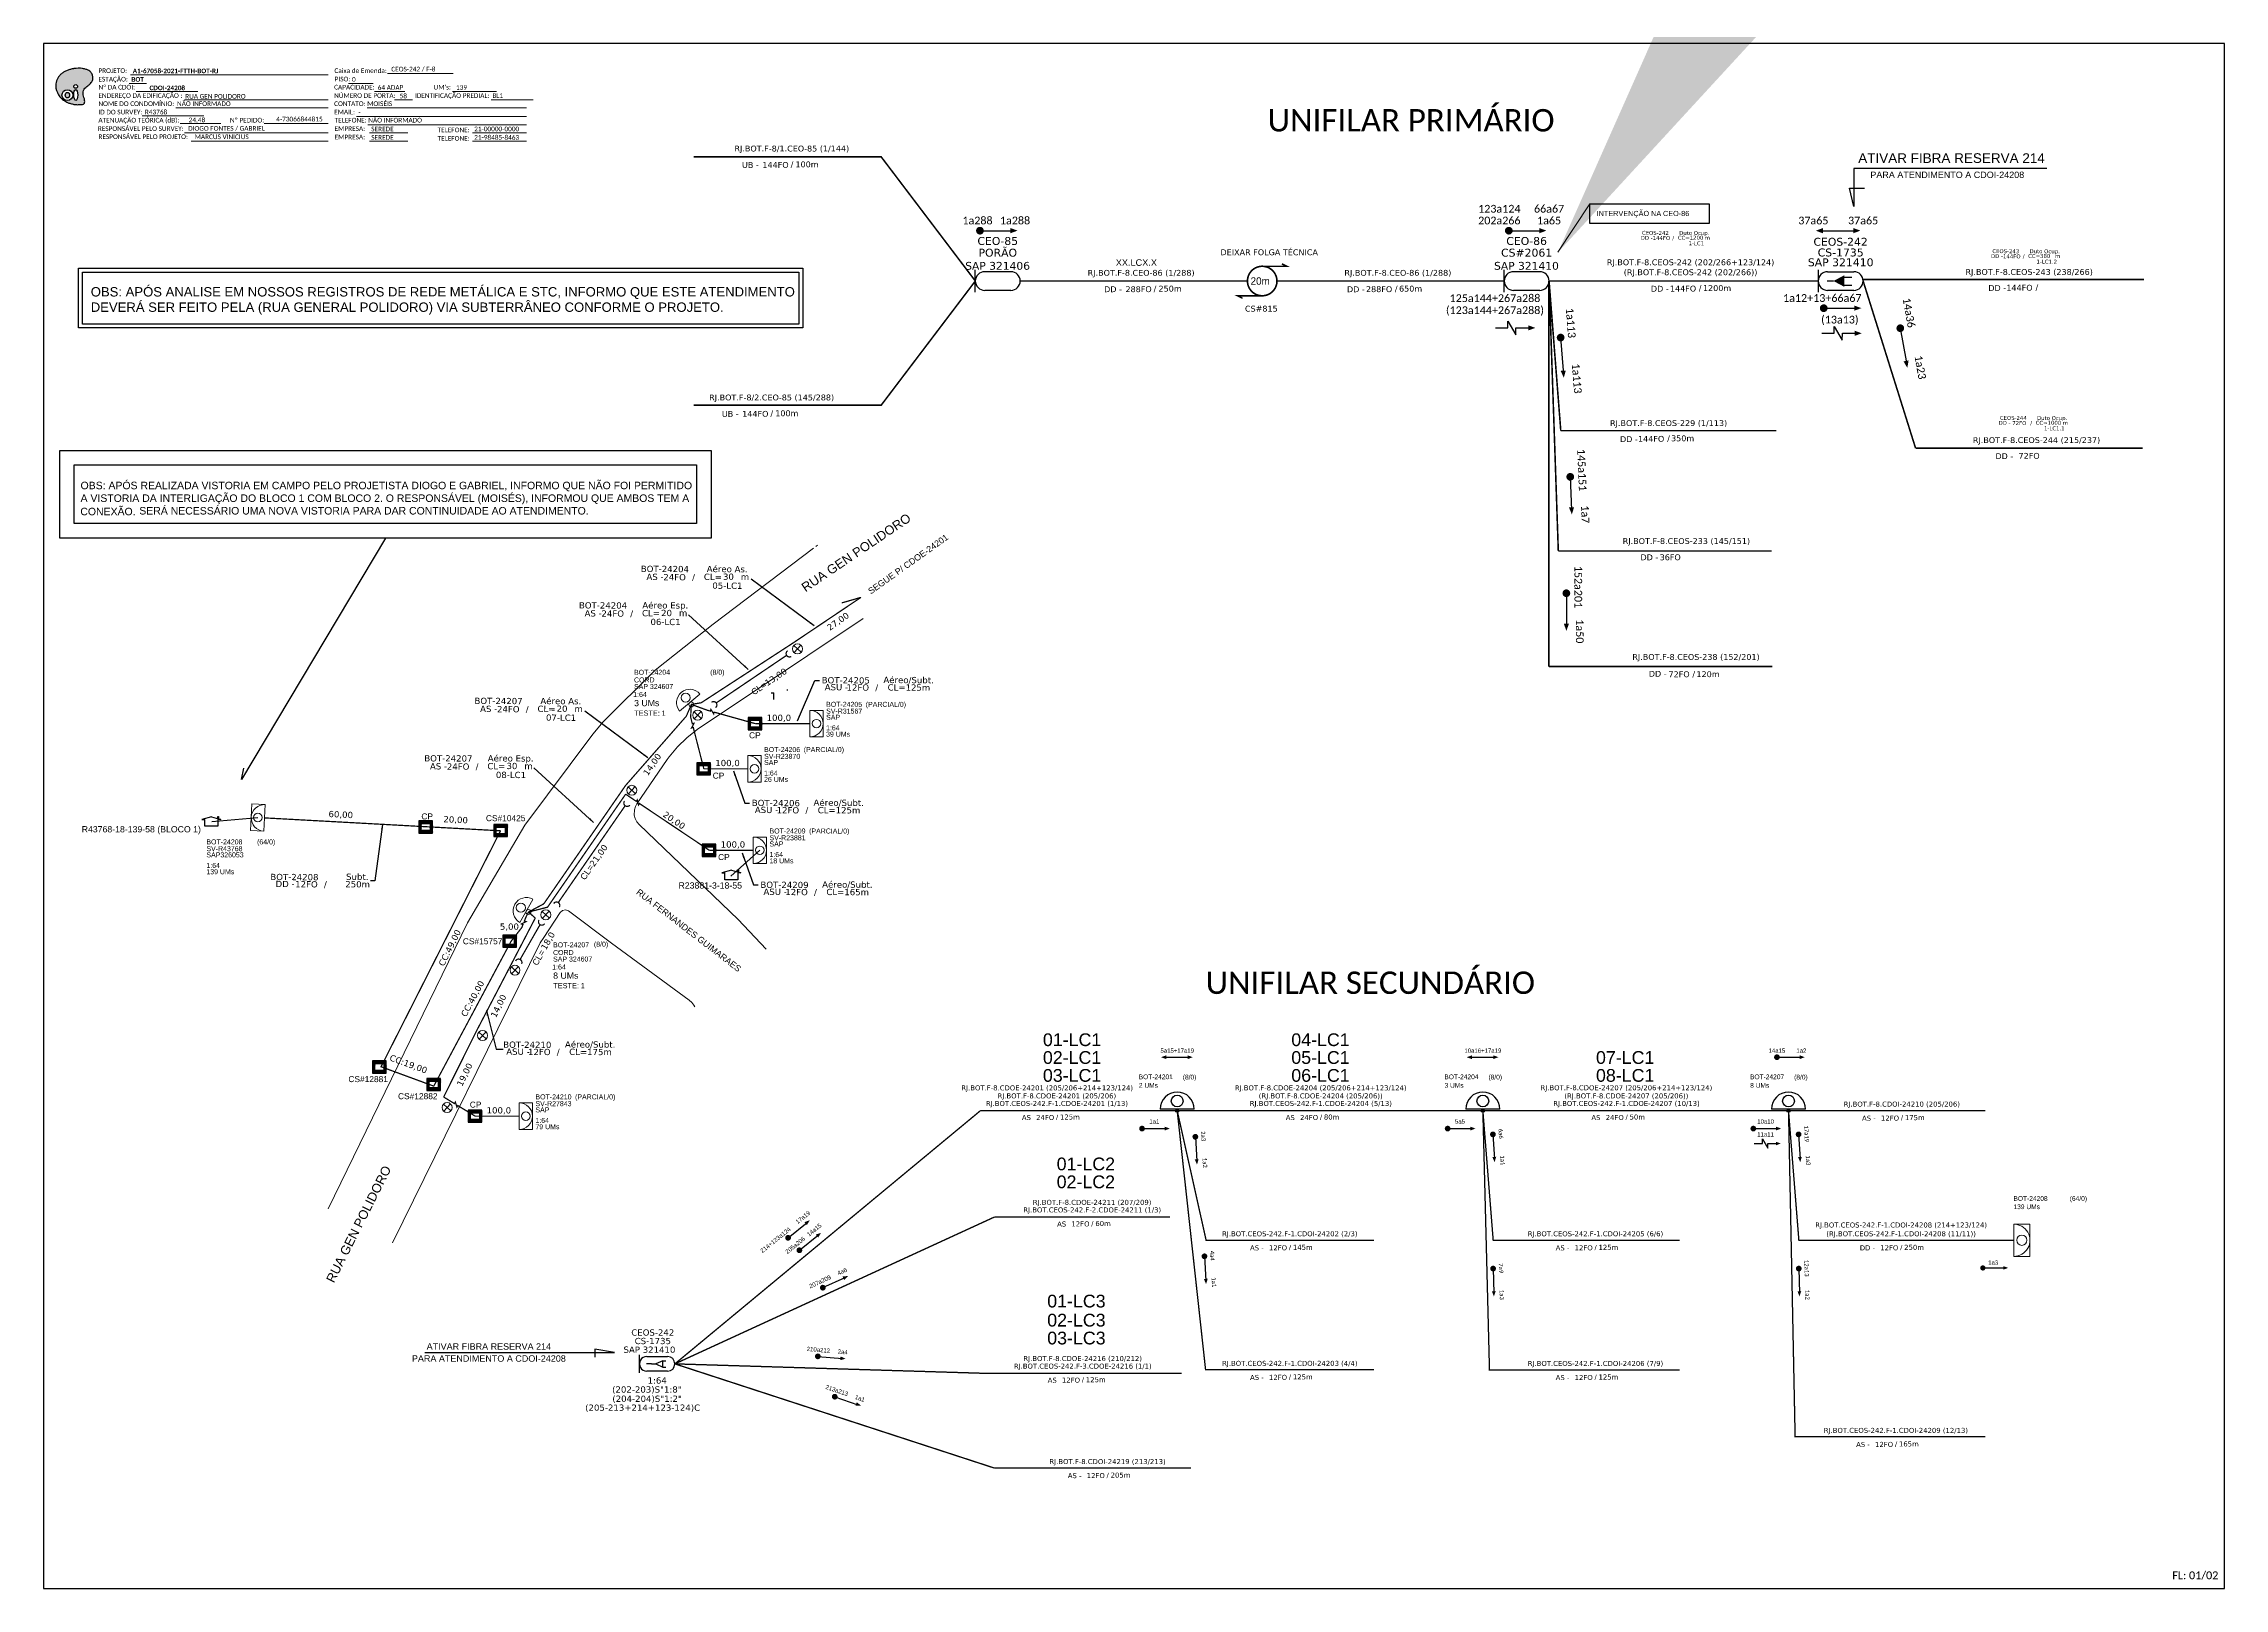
# Model space of a CAD drawing. Header units: inches. Extents: x 3965 to 5714, y 707 to 1301.
# Drawn here: x 3965 to 4803, y 707 to 1301 of the extents above; entities that cross this region are included whole.
import ezdxf
from ezdxf.enums import TextEntityAlignment as Align

# ---------------------------------------------------------------- set-up
doc = ezdxf.new("R2010")
doc.units = ezdxf.units.IN
doc.header["$MEASUREMENT"] = 0
doc.linetypes.add('ARILSUPP', pattern=[2.98, 1.42, -0.71, 0.14, -0.71])
for name, color, linetype in [('10.1-Caixas Subterrâneas', 5, 'Continuous'), ('20.4-CEOS', 1, 'Continuous'), ('20.5-CABO AÉREO', 1, 'Continuous'), ('20.5-CEO', 1, 'Continuous'), ('CAP a instalar', 1, 'Continuous'), ('DROP DE CLIENTE', 140, 'Continuous'), ('label_cabos', 7, 'Continuous'), ('LC', 7, 'Continuous'), ('LC1', 3, 'Continuous'), ('SETA', 7, 'Continuous'), ('Subida Lateral', 5, 'Continuous'), ('surveys', 7, 'Continuous'), ('surveys legendas', 7, 'Continuous')]:
    doc.layers.add(name, color=color, linetype=linetype)
for name, color, linetype, lineweight in [('10.4-Postes', 1, 'Continuous', 0), ("20.0-LEGENDA DOS CDO'S", 1, 'Continuous', 0), ('20.1-CDO_INTERIOR', 1, 'Continuous', 0), ('20.2-CDO_POSTE', 1, 'Continuous', 5), ('20.6-CORDOALHA_SUPORTE', 7, 'Continuous', 25), ('40.1-ETIQUETAS', 1, 'Continuous', 20), ('CORDOALHA_SUPORTE', 7, 'Continuous', 25), ('Quadra', 251, 'Continuous', 0), ('Segmento Logradouro Texto', 251, 'Continuous', 0)]:
    doc.layers.add(name, color=color, linetype=linetype, lineweight=lineweight)
doc.styles.add('ARIAL', font='arial.ttf')
doc.styles.add('DIGICADE', font='arial.ttf')
doc.styles.add('ROMANS', font='arial.ttf')
doc.styles.add('siredit', font='verdana.ttf')
doc.styles.add('WMF-Calibri0', font='calibri.ttf')
doc.styles.add('WMF-Calibri1', font='calibrib.ttf')
doc.linetypes.add('FENCELINE1', pattern='A,0.25,-0.1,[133,ltypeshp.shx,S=0.1,R=0,X=-0.1,Y=0],-0.1,1', length=1.45)
doc.dimstyles.new('CL', dxfattribs={"dimtxt": 1, "dimasz": 2, "dimexe": 0.18, "dimexo": 0.0625, "dimgap": 0.09, "dimtad": 0, "dimdec": 0, "dimrnd": 1, "dimzin": 0, "dimdsep": 46, "dimtxsty": 'siredit', "dimblk": 'NONE', "dimcen": 0, "dimse1": 1, "dimse2": 1, "dimsd1": 1, "dimsd2": 1, "dimclrt": 7, "dimadec": 0, "dimazin": 0, "dimtfac": 1, "dimtdec": 0, "dimtofl": 0, "dimtmove": 0, "dimatfit": 3, "dimfxl": 0, "dimtolj": 1, "dimtzin": 0, "dimarcsym": 0})

# ---------------------------------------------------------------- blocks, each defined once
blk = doc.blocks.new('Teste  FTTH')
at = {"color": 0, "lineweight": 0, "style": 'ROMANS'}
for tag, p in [('TESTE', (-2.3, -0.29)), ('QTDE', (0.21, -0.29))]:
    blk.add_attdef(tag, p, '', height=0.48, dxfattribs=at)
for tag, p, flags in [('FID', (-2.23, -1.25), 1), ('FATOR', (-2.23, -2.03), 3), ('ID_ATIVIDADE', (-2.23, -2.72), 3)]:
    blk.add_attdef(tag, p, '', height=0.48, dxfattribs=dict(at, flags=flags))
blk = doc.blocks.new('_None')
blk = doc.blocks.new('Inst CB DT OCUP CFOA-SM-DD-S-72')
at = {"layer": 'label_cabos', "color": 0, "style": 'siredit'}
for tag, flags, p in [('ID_ATIVIDADE', 3, (1.31, 2.67)), ('FATOR', 1, (11.56, 2.55))]:
    blk.add_attdef(tag, text='', height=1, rotation=359.69, dxfattribs=dict(at, flags=flags)).set_placement(p, align=Align.MIDDLE_CENTER)
for tag, p in [('TIPO_CABO', (1.11, 0)), ('DESTINO_CABO', (3.13, 1.26)), ('CABO', (4.69, -0.05)), ('/', (7.71, -0.05)), ('LANCE', (10.41, 0.02)), ('TIPO_CABO', (13.11, 1.24)), ('UND', (16.46, 0)), ('FID', (13.65, -1.41))]:
    blk.add_attdef(tag, text='', height=1, rotation=359.69, dxfattribs=at).set_placement(p, align=Align.MIDDLE_CENTER)
blk.add_attdef('QTDE', (11.93, -0.45), '', height=1, rotation=359.69, dxfattribs=at)
blk = doc.blocks.new('Inst CB DT OCUP CFOA-SM-DD-S-144')
at = {"layer": 'label_cabos', "color": 0, "style": 'siredit'}
for tag, flags, p in [('ID_ATIVIDADE', 3, (1.31, 2.67)), ('FATOR', 1, (11.56, 2.55))]:
    blk.add_attdef(tag, text='', height=1, rotation=359.69, dxfattribs=dict(at, flags=flags)).set_placement(p, align=Align.MIDDLE_CENTER)
for tag, p in [('TIPO_CABO', (1.11, 0)), ('DESTINO_CABO', (3.13, 1.26)), ('CABO', (4.69, -0.05)), ('/', (7.71, -0.05)), ('LANCE', (10.41, 0.02)), ('TIPO_CABO', (13.11, 1.24)), ('UND', (16.46, 0)), ('FID', (13.65, -1.41))]:
    blk.add_attdef(tag, text='', height=1, rotation=359.69, dxfattribs=at).set_placement(p, align=Align.MIDDLE_CENTER)
blk.add_attdef('QTDE', (11.93, -0.45), '', height=1, rotation=359.69, dxfattribs=at)
blk = doc.blocks.new('*X2')
at = {"color": 0, "linetype": 'Continuous'}
for p, q in [((-1.25, 0.34099), (-0.49099, 1.1)), ((-1.25, 0.517767), (-0.667767, 1.1)), ((-1.25, 0.694544), (-0.844544, 1.1)), ((-1.25, 0.87132), (-1.02132, 1.1)), ((-1.25, 1.048097), (-1.198097, 1.1)), ((-1.25, 0.164214), (-0.8035, 0.610714)), ((-1.25, -0.012563), (-0.8035, 0.433937)), ((-1.25, -0.18934), (-0.8035, 0.25716)), ((-1.25, -0.366117), (-0.8035, 0.080383)), ((-0.789214, 0.625), (-0.314214, 1.1)), ((-0.612437, 0.625), (-0.137437, 1.1)), ((-0.43566, 0.625), (0.03934, 1.1)), ((-0.258883, 0.625), (0.216117, 1.1)), ((-0.082107, 0.625), (0.392893, 1.1)), ((0.09467, 0.625), (0.56967, 1.1)), ((0.271447, 0.625), (0.746447, 1.1)), ((0.448223, 0.625), (0.923223, 1.1)), ((0.625, 0.625), (1.1, 1.1)), ((0.801777, 0.625), (1.25, 1.073223)), ((0.8035, 0.449947), (1.25, 0.896447)), ((0.8035, 0.27317), (1.25, 0.71967)), ((0.8035, 0.096393), (1.25, 0.542893)), ((0.8035, -0.080383), (1.25, 0.366117)), ((0.8035, -0.25716), (1.25, 0.18934)), ((0.8035, -0.433937), (1.25, 0.012563)), ((-1.25, -0.542893), (-0.8035, -0.096393)), ((-1.25, -0.71967), (-0.8035, -0.27317)), ((-1.25, -0.896447), (-0.8035, -0.449947)), ((-1.25, -1.073223), (-0.801777, -0.625)), ((-1.1, -1.1), (-0.625, -0.625)), ((-0.923223, -1.1), (-0.448223, -0.625)), ((-0.746447, -1.1), (-0.271447, -0.625)), ((-0.56967, -1.1), (-0.09467, -0.625)), ((-0.392893, -1.1), (0.082107, -0.625)), ((-0.216117, -1.1), (0.258883, -0.625)), ((-0.03934, -1.1), (0.43566, -0.625)), ((0.137437, -1.1), (0.612437, -0.625)), ((0.314214, -1.1), (0.789214, -0.625)), ((0.49099, -1.1), (1.25, -0.34099)), ((0.667767, -1.1), (1.25, -0.517767)), ((0.8035, -0.610714), (1.25, -0.164214)), ((0.844544, -1.1), (1.25, -0.694544)), ((1.02132, -1.1), (1.25, -0.87132)), ((1.198097, -1.1), (1.25, -1.048097))]:
    blk.add_line(p, q, dxfattribs=at)
blk = doc.blocks.new('*X30')
at = {"color": 0, "linetype": 'Continuous'}
for p, q in [((-1.25, 0.34099), (-0.49099, 1.1)), ((-1.25, 0.517767), (-0.667767, 1.1)), ((-1.25, 0.694544), (-0.844544, 1.1)), ((-1.25, 0.87132), (-1.02132, 1.1)), ((-1.25, 1.048097), (-1.198097, 1.1)), ((-1.25, 0.164214), (-0.8035, 0.610714)), ((-1.25, -0.012563), (-0.8035, 0.433937)), ((-1.25, -0.18934), (-0.8035, 0.25716)), ((-1.25, -0.366117), (-0.8035, 0.080383)), ((-0.789214, 0.625), (-0.314214, 1.1)), ((-0.612437, 0.625), (-0.137437, 1.1)), ((-0.43566, 0.625), (0.03934, 1.1)), ((-0.258883, 0.625), (0.216117, 1.1)), ((-0.082107, 0.625), (0.392893, 1.1)), ((0.09467, 0.625), (0.56967, 1.1)), ((0.271447, 0.625), (0.746447, 1.1)), ((0.448223, 0.625), (0.923223, 1.1)), ((0.625, 0.625), (1.1, 1.1)), ((0.801777, 0.625), (1.25, 1.073223)), ((0.8035, 0.449947), (1.25, 0.896447)), ((0.8035, 0.27317), (1.25, 0.71967)), ((0.8035, 0.096393), (1.25, 0.542893)), ((0.8035, -0.080383), (1.25, 0.366117)), ((0.8035, -0.25716), (1.25, 0.18934)), ((0.8035, -0.433937), (1.25, 0.012563)), ((-1.25, -0.542893), (-0.8035, -0.096393)), ((-1.25, -0.71967), (-0.8035, -0.27317)), ((-1.25, -0.896447), (-0.8035, -0.449947)), ((-1.25, -1.073223), (-0.801777, -0.625)), ((-1.1, -1.1), (-0.625, -0.625)), ((-0.923223, -1.1), (-0.448223, -0.625)), ((-0.746447, -1.1), (-0.271447, -0.625)), ((-0.56967, -1.1), (-0.09467, -0.625)), ((-0.392893, -1.1), (0.082107, -0.625)), ((-0.216117, -1.1), (0.258883, -0.625)), ((-0.03934, -1.1), (0.43566, -0.625)), ((0.137437, -1.1), (0.612437, -0.625)), ((0.314214, -1.1), (0.789214, -0.625)), ((0.49099, -1.1), (1.25, -0.34099)), ((0.667767, -1.1), (1.25, -0.517767)), ((0.8035, -0.610714), (1.25, -0.164214)), ((0.844544, -1.1), (1.25, -0.694544)), ((1.02132, -1.1), (1.25, -0.87132)), ((1.198097, -1.1), (1.25, -1.048097))]:
    blk.add_line(p, q, dxfattribs=at)
blk = doc.blocks.new('A$C4AE13D6C')
at = {"layer": '10.1-Caixas Subterrâneas', "color": 30, "linetype": 'Continuous'}
for p, q in [((0, 1.93), (0, 0)), ((2.2, 1.93), (0, 1.93)), ((0, 0), (2.2, 0)), ((0.39, 1.52), (0.39, 1.52)), ((0.39, 0.42), (0.39, 1.52)), ((0.39, 1.52), (1.81, 1.52)), ((1.81, 0.42), (0.39, 0.42)), ((1.81, 1.52), (1.81, 0.42)), ((2.2, 0), (2.2, 1.93))]:
    blk.add_line(p, q, dxfattribs=at)
at = {"layer": '10.1-Caixas Subterrâneas', "color": 30, "linetype": 'Continuous', "xscale": 0.8794157743556922, "yscale": 0.8794157743556922, "zscale": 1.75883154871137, "rotation": 180.0000000000629}
blk.add_blockref('*X30', (1.1, 0.97), dxfattribs=at)
blk = doc.blocks.new('ETIQUETA_RS5F')
at = {"layer": '40.1-ETIQUETAS', "color": 0, "style": 'siredit'}
blk.add_text('/', height=1.5, dxfattribs=at).set_placement((1.58, -1.95), align=Align.MIDDLE_RIGHT)
for tag, p in [('ETIQUETA_R_SECUNDARIA', (1.21, 2.1)), ('ETIQUETA_R_PRIMARIA', (1.21, 4.1)), ('F_ATIVAS/F_MORTAS', (1.14, -4.24))]:
    blk.add_attdef(tag, text='', height=1.5, dxfattribs=at).set_placement(p, align=Align.MIDDLE_CENTER)
for tag, p in [('TIPO_CABO', (-6.58, -2.12)), ('CAP_CABO', (0.4, -2.09))]:
    blk.add_attdef(tag, text='', height=1.5, dxfattribs=at).set_placement(p, align=Align.MIDDLE_RIGHT)
blk.add_attdef('METROS', text='', height=1.5, dxfattribs=at).set_placement((2.14, -1.95), align=Align.MIDDLE_LEFT)
for tag, p in [('FUSÃO_1', (0.85, -8.39)), ('FUSÃO_2', (0.85, -10.6)), ('FUSÃO_3', (0.85, -12.93)), ('FUSÃO_4', (0.85, -15.14)), ('FUSÃO_5', (0.85, -17.16))]:
    blk.add_attdef(tag, text='', height=1.5, dxfattribs=at).set_placement(p, align=Align.CENTER)
blk = doc.blocks.new('OI')
h = blk.add_hatch(color=40)
edge = h.paths.add_edge_path()
edge.add_spline(control_points=[(4.35, -0.67), (3.92, -0.99), (3.26, -1.5), (2.81, -2.59), (2.9, -3.5), (3.06, -4.27), (3.31, -4.85), (3.37, -5.39), (3.4, -5.88), (3.2, -6.4), (2.54, -6.61), (1.65, -6.63), (0.55, -6.67), (-0.56, -6.42), (-1.61, -6.14), (-2.77, -5.61), (-3.92, -4.77), (-4.89, -3.7), (-5.34, -2.65), (-5.6, -1.94), (-5.85, -0.96), (-5.71, 0.47), (-5.1, 2.02), (-4.14, 3.02), (-3.3, 3.61), (-2.37, 4.16), (-1.36, 4.44), (-0.56, 4.7), (0.79, 4.85), (2.24, 4.97), (3.79, 4.57), (4.67, 4.21), (5.44, 3.65), (5.76, 2.99), (6.03, 2.21), (6.01, 1.46), (5.72, 0.64), (5.31, 0.08), (4.88, -0.38), (4.51, -0.55), (4.35, -0.67)], knot_values=[0, 0, 0, 0, 1.60434, 2.417191, 3.427595, 4.282808, 4.776746, 5.304182, 5.888771, 6.258406, 6.858137, 7.79129, 8.986195, 10.124242, 11.187857, 12.242908, 13.953784, 15.414161, 16.515391, 17.349188, 17.675853, 19.552021, 21.515531, 22.568638, 23.63245, 24.621084, 25.782718, 26.745347, 27.142653, 29.870543, 31.004649, 31.921532, 32.709589, 33.801391, 34.042471, 35.192333, 35.971461, 36.628871, 37.254359, 37.836911, 37.836911, 37.836911, 37.836911], degree=3, periodic=0)
h.paths.add_polyline_path([(1.13, -0.87, -1), (-0.04, -0.87, -1)], flags=16)
edge = h.paths.add_edge_path(flags=16)
edge.add_ellipse((0.56, -3.59), major_axis=(-0.02, 1.71), ratio=0.361305, start_angle=0, end_angle=360)
h.paths.add_polyline_path([(-0.36, -3.62, -1), (-3.8, -3.62, -1)], flags=16)
edge = h.paths.add_edge_path(flags=0)
edge.add_ellipse((-2.08, -3.62), major_axis=(0, 0.885), ratio=0.758294, start_angle=0, end_angle=360)
at = {"color": 40}
for centre, radius in [((-2.08, -3.62), 1.72), ((0.54, -0.87), 0.587)]:
    blk.add_circle(centre, radius, dxfattribs=at)
blk.add_ellipse((-2.08, -3.62), major_axis=(0, 0.885), ratio=0.758294, start_param=-3.141592653589792, end_param=3.141592653589792, dxfattribs=at)
blk.add_ellipse((0.56, -3.59), major_axis=(-0.02, 1.71), ratio=0.361305, dxfattribs=at)
at = {"color": 40, "start_tangent": (-0.800898, -0.598801), "end_tangent": (-0.800898, -0.598801)}
blk.add_spline([(4.35, -0.67), (3.2, -1.78), (2.9, -2.54), (2.92, -3.55), (3.12, -4.38), (3.28, -4.85), (3.37, -5.37), (3.35, -5.95), (3.2, -6.29), (2.66, -6.55), (1.73, -6.63), (0.54, -6.62), (-0.58, -6.41), (-1.6, -6.11), (-2.56, -5.67), (-3.95, -4.67), (-4.89, -3.56), (-5.37, -2.56), (-5.64, -1.78), (-5.72, -1.46), (-5.63, 0.42), (-4.84, 2.22), (-4.13, 2.99), (-3.27, 3.62), (-2.4, 4.09), (-1.3, 4.47), (-0.37, 4.72), (0.02, 4.77), (2.75, 4.8), (3.85, 4.53), (4.69, 4.16), (5.31, 3.68), (5.85, 2.73), (5.93, 2.5), (5.94, 1.35), (5.67, 0.62), (5.29, 0.08), (4.84, -0.36), (4.35, -0.67)], degree=3, dxfattribs=at)
blk = doc.blocks.new('*U28')
at = {"color": 3}
blk.add_lwpolyline([(0.0000405, 0.0000662), (0.0001936, 0.0000662), (0.0001936, 0.000041), (0.0000405, 0.000041)], close=True, dxfattribs=at)
at = {"color": 3, "style": 'ARIAL'}
blk.add_attdef('SERVIÇO_EM_EMENDA_EXIST', text='', height=0.00000666, dxfattribs=at).set_placement((0.0001321, 0.0000506), align=Align.RIGHT)
blk.add_attdef('FID', (0.0001344, 0.0000506), '', height=0.00000666, dxfattribs=at)
at = {"layer": '10.4-Postes', "lineweight": 0, "style": 'ROMANS'}
for tag, p, flags in [('ID_ATIVIDADE', (-0.0000068, -0.0000086), 3), ('QTDE', (-0.000006, -0.000014), 3), ('FATOR', (-0.0000019, -0.0000113), 1)]:
    blk.add_attdef(tag, p, '', height=0.00000209, dxfattribs=dict(at, flags=flags))
at = {"color": 3}
blk.add_leader([(-0.0000002, 0.0000042), (0.0000405, 0.0000662)], dimstyle='CL', override={"dimgap": 0.09, "dimtad": 0}, dxfattribs=at)

msp = doc.modelspace()

# ---------------------------------------------------------------- linework, layer by layer
msp.add_lwpolyline([(3964.54, 706.55), (4803.1, 706.55), (4803.1, 1300.55), (3964.54, 1300.55), (3964.54, 706.55)])
at = {"color": 7, "lineweight": 0}
for points in [[(3997.5, 1285.23), (4004.05, 1285.23)], [(3998.01, 1288.51), (4073.98, 1288.51)], [(4081.78, 1285.27), (4091.26, 1285.27)], [(4096.82, 1289), (4121.96, 1289)], [(4000.16, 1282.16), (4023.84, 1282.16)], [(4015.32, 1275.81), (4073.98, 1275.81)], [(4018.73, 1278.92), (4073.98, 1278.92)], [(4088.94, 1275.81), (4150.17, 1275.81)], [(4091.83, 1282.16), (4103.45, 1282.16)], [(4099.41, 1278.92), (4106.36, 1278.92)], [(4121.77, 1282.16), (4138.63, 1282.16)], [(4136.59, 1278.92), (4152.76, 1278.92)], [(4002.48, 1272.74), (4026.11, 1272.74)], [(4017.01, 1269.78), (4032.68, 1269.78)], [(4049.34, 1269.78), (4073.84, 1269.78)], [(4049.85, 1269.79), (4074, 1269.79)], [(4084.91, 1272.57), (4150.17, 1272.57)], [(4089.19, 1269.33), (4150.17, 1269.33)], [(4018.73, 1266.22), (4073.98, 1266.22)], [(4021.22, 1262.98), (4073.98, 1262.98)], [(4089.8, 1266.22), (4104.6, 1266.22)], [(4089.8, 1262.98), (4104.6, 1262.98)], [(4129.4, 1266.22), (4150.17, 1266.22)], [(4129.4, 1262.98), (4150.17, 1262.98)]]:
    msp.add_lwpolyline(points, dxfattribs=at)
at = {"color": 2}
for points in [[(4734.77, 1252.59), (4660.67, 1252.59), (4660.67, 1237.89), (4659.01, 1244.96), (4664.76, 1244.96)], [(4095.98, 1110.42), (4040.63, 1017.56), (4041.52, 1021.9)], [(4111.08, 797.31), (4184.01, 797.31), (4176.51, 798.47), (4176.51, 795.47)]]:
    msp.add_lwpolyline(points, dxfattribs=at)
at = {"color": 0}
for points, const_width in [([(4323.84, 1228.61, 1), (4325.33, 1228.61, 1)], 1.48), ([(4527.21, 1228.61, 1), (4528.7, 1228.61, 1)], 1.48), ([(4433.12, 1214.93, 1.000012), (4433.12, 1203.59, 0.999978)], 0.63), ([(4648.3, 1198.81, 1), (4649.79, 1198.81, 1)], 1.48), ([(4678.36, 1191.84, 1), (4678.62, 1190.38, 1)], 1.48), ([(4547.82, 1188.25, 1), (4547.94, 1186.77, 1)], 1.48), ([(4551.54, 1134.71, 1), (4551.6, 1133.23, 1)], 1.48), ([(4550.07, 1089.94, 1), (4550.07, 1088.46, 1)], 1.48), ([(4386.36, 883.34, 1), (4387.46, 883.34, 1)], 1.1), ([(4407.38, 880.75, 1), (4407.44, 879.65, 1)], 1.1), ([(4503.89, 883.34, 1), (4504.99, 883.34, 1)], 1.1), ([(4521.81, 881.68, 1), (4521.88, 880.58, 1)], 1.1), ([(4250.38, 841.01, 1), (4251.24, 841.7, 1)], 1.1), ([(4254.72, 836.21, 1), (4255.58, 836.9, 1)], 1.1), ([(4410.88, 834.79, 1), (4410.94, 833.7, 1)], 1.1), ([(4521.9, 830.07, 1), (4521.93, 828.97, 1)], 1.1), ([(4263.65, 821.95, 1), (4264.65, 822.41, 1)], 1.1), ([(4261.71, 795.82, 1), (4262.8, 795.72, 1)], 1.1), ([(4268.23, 780.43, 1), (4269.27, 780.08, 1)], 1.1)]:
    msp.add_lwpolyline(points, format="xyb", close=True, dxfattribs=dict(at, const_width=const_width))
at = {"color": 0, "const_width": 0.591}
for points in [[(4433.12, 1214.93), (4442.57, 1214.93), (4440.68, 1215.87)], [(4433.12, 1203.59), (4423.67, 1203.59), (4425.56, 1202.64)]]:
    msp.add_lwpolyline(points, dxfattribs=at)
at = {"color": 2}
for points in [[(3977.97, 1214.14), (4256.49, 1214.14), (4256.49, 1191.23), (3977.97, 1191.23)], [(3979.47, 1212.64), (4254.99, 1212.64), (4254.99, 1192.73), (3979.47, 1192.73)], [(3970.79, 1144.11), (4221.17, 1144.11), (4221.17, 1110.42), (3970.79, 1110.42)], [(3976.35, 1138.54), (4215.61, 1138.54), (4215.61, 1115.98), (3976.35, 1115.98)]]:
    msp.add_lwpolyline(points, close=True, dxfattribs=at)
at = {"color": 0}
for points in [[(4527.56, 1191.23), (4527.56, 1193.86), (4530.69, 1188.61), (4530.7, 1191.23)], [(4653.05, 1189.15), (4653.05, 1191.78), (4656.19, 1186.53), (4656.2, 1189.15)], [(4625.46, 877.6), (4625.46, 879.36), (4627.55, 875.86), (4627.55, 877.6)]]:
    msp.add_lwpolyline(points, dxfattribs=at)
for points, const_width in [([(4630.5, 910.79, 1), (4631.6, 910.79, 1)], 1.1), ([(4621.42, 883.34, 1), (4622.52, 883.34, 1)], 1.1), ([(4639.34, 881.68, 1), (4639.41, 880.58, 1)], 1.1), ([(4639.43, 830.07, 1), (4639.46, 828.97, 1)], 1.1), ([(4709.73, 829.77, 1), (4710.73, 829.77, 1)], 1), ([(4709.73, 829.77, 1), (4710.73, 829.77, 1)], 1)]:
    msp.add_lwpolyline(points, format="xyb", close=True, dxfattribs=dict(const_width=const_width))
at = {"color": 5}
msp.add_lwpolyline([(4202.62, 794.01), (4199.92, 792.88), (4202.62, 791.65), (4202.62, 794.01)], dxfattribs=at)
at = {"layer": '10.1-Caixas Subterrâneas', "color": 30, "linetype": 'Continuous'}
for p, q in [((4235.45, 1041.36), (4235.45, 1036.72)), ((4240.73, 1041.36), (4235.45, 1041.36)), ((4236.39, 1040.36), (4236.39, 1040.36)), ((4236.39, 1037.72), (4236.39, 1040.36)), ((4236.39, 1040.36), (4239.79, 1040.36)), ((4239.79, 1040.36), (4239.79, 1037.72)), ((4240.73, 1036.72), (4240.73, 1041.36)), ((4235.45, 1036.72), (4240.73, 1036.72)), ((4239.79, 1037.72), (4236.39, 1037.72)), ((4215.71, 1023.98), (4215.71, 1019.34)), ((4220.98, 1023.98), (4215.71, 1023.98)), ((4220.98, 1019.34), (4220.98, 1023.98)), ((4215.71, 1019.34), (4220.98, 1019.34)), ((4216.65, 1022.98), (4216.65, 1022.98)), ((4216.65, 1020.34), (4216.65, 1022.98)), ((4216.65, 1022.98), (4220.04, 1022.98)), ((4220.04, 1020.34), (4216.65, 1020.34)), ((4220.04, 1022.98), (4220.04, 1020.34)), ((4108.84, 1001.64), (4108.84, 996.99)), ((4114.12, 1001.64), (4108.84, 1001.64)), ((4109.78, 1000.63), (4109.78, 1000.63)), ((4109.78, 998), (4109.78, 1000.63)), ((4109.78, 1000.63), (4113.17, 1000.63)), ((4113.17, 998), (4109.78, 998)), ((4113.17, 1000.63), (4113.17, 998)), ((4114.12, 996.99), (4114.12, 1001.64)), ((4137.67, 1000.28), (4137.67, 995.63)), ((4142.94, 1000.28), (4137.67, 1000.28)), ((4138.61, 999.28), (4138.61, 999.28)), ((4138.61, 996.64), (4138.61, 999.28)), ((4138.61, 999.28), (4142, 999.28)), ((4142, 999.28), (4142, 996.64)), ((4142.94, 995.63), (4142.94, 1000.28)), ((4108.84, 996.99), (4114.12, 996.99)), ((4137.67, 995.63), (4142.94, 995.63)), ((4142, 996.64), (4138.61, 996.64)), ((4217.78, 992.66), (4217.78, 988.02)), ((4223.05, 992.66), (4217.78, 992.66)), ((4218.72, 991.66), (4218.72, 991.66)), ((4218.72, 989.02), (4218.72, 991.66)), ((4218.72, 991.66), (4222.11, 991.66)), ((4222.11, 991.66), (4222.11, 989.02)), ((4223.05, 988.02), (4223.05, 992.66)), ((4217.78, 988.02), (4223.05, 988.02)), ((4222.11, 989.02), (4218.72, 989.02)), ((4127.78, 890.42), (4127.78, 885.77)), ((4133.06, 890.42), (4127.78, 890.42)), ((4128.72, 889.42), (4128.72, 889.42)), ((4128.72, 886.78), (4128.72, 889.42)), ((4128.72, 889.42), (4132.11, 889.42)), ((4132.11, 889.42), (4132.11, 886.78)), ((4133.06, 885.77), (4133.06, 890.42)), ((4127.78, 885.77), (4133.06, 885.77)), ((4132.11, 886.78), (4128.72, 886.78))]:
    msp.add_line(p, q, dxfattribs=at)
at = {"layer": '10.4-Postes', "color": 1}
for p, q in [((4253.01, 1069.12), (4255.82, 1066.49)), ((4255.73, 1069.21), (4253.1, 1066.4)), ((4214.64, 1043.64), (4217.44, 1041.02)), ((4217.35, 1043.73), (4214.73, 1040.93)), ((4189.3, 1014.74), (4192.1, 1012.11)), ((4192.01, 1014.83), (4189.39, 1012.02)), ((4156.22, 966.88), (4159.02, 964.26)), ((4158.93, 966.97), (4156.31, 964.17)), ((4144.4, 945.55), (4147.21, 942.93)), ((4147.11, 945.64), (4144.49, 942.84)), ((4131.94, 920.46), (4134.74, 917.83)), ((4134.65, 920.55), (4132.03, 917.74)), ((4118.29, 892.76), (4121.1, 890.13)), ((4121, 892.85), (4118.38, 890.04))]:
    msp.add_line(p, q, dxfattribs=at)
for centre in [(4254.42, 1067.81), (4216.04, 1042.33), (4190.7, 1013.43), (4157.62, 965.57), (4145.8, 944.24), (4133.34, 919.14), (4119.69, 891.44)]:
    msp.add_circle(centre, 1.92, dxfattribs=at)
at = {"layer": '20.1-CDO_INTERIOR', "color": 1, "lineweight": 18}
for p, q in [((4728.32, 846.61), (4722.12, 846.61)), ((4722.12, 846.61), (4722.12, 834.22)), ((4728.32, 834.22), (4728.32, 846.61)), ((4722.12, 834.22), (4728.32, 834.22))]:
    msp.add_line(p, q, dxfattribs=at)
at = {"layer": '20.1-CDO_INTERIOR', "color": 0, "lineweight": 18}
for points in [[(4264.28, 1033.97), (4264.28, 1044.17), (4259.18, 1044.17), (4259.18, 1033.97)], [(4240.43, 1016.59), (4240.43, 1026.79), (4235.33, 1026.79), (4235.33, 1016.59)], [(4242.5, 985.27), (4242.5, 995.47), (4237.4, 995.47), (4237.4, 985.27)], [(4152.5, 883.03), (4152.5, 893.23), (4147.41, 893.23), (4147.4, 883.03)]]:
    msp.add_lwpolyline(points, close=True, dxfattribs=at)
at = {"layer": '20.1-CDO_INTERIOR', "color": 1, "lineweight": 18}
msp.add_lwpolyline([(4044.1, 998), (4044.65, 1008.19), (4049.74, 1007.91), (4049.19, 997.73)], close=True, dxfattribs=at)
at = {"layer": '20.1-CDO_INTERIOR', "color": 0, "lineweight": 18}
for centre in [(4261.73, 1039.07), (4237.88, 1021.69), (4239.95, 990.37), (4149.95, 888.13)]:
    msp.add_circle(centre, 1.63, dxfattribs=at)
at = {"layer": '20.1-CDO_INTERIOR', "color": 1, "lineweight": 18}
msp.add_circle((4046.92, 1002.96), 1.63, dxfattribs=at)
at = {"layer": '20.1-CDO_INTERIOR', "color": 0, "lineweight": 18}
for centre in [(4259.18, 1039.07), (4235.33, 1021.69), (4237.4, 990.37), (4147.4, 888.13)]:
    msp.add_arc(centre, 5.1, 269.97241, 89.97241, dxfattribs=at)
at = {"layer": '20.1-CDO_INTERIOR', "color": 1, "lineweight": 18}
msp.add_arc((4049.47, 1002.82), 5.1, 86.90205, 266.90205, dxfattribs=at)
for centre, major_axis, start_param, end_param in [((4722.12, 840.42), (-4.38, 4.38), 2.356194, 5.497787), ((4725.22, 840.42), (-1.4, 1.4), 3.926991, 10.210176)]:
    msp.add_ellipse(centre, major_axis=major_axis, ratio=1, start_param=start_param, end_param=end_param, dxfattribs=at)
at = {"layer": '20.2-CDO_POSTE', "color": 0}
msp.add_line((4216.93, 1050.45), (4209.11, 1043.9), dxfattribs=at)
at = {"layer": '20.2-CDO_POSTE', "color": 5}
msp.add_line((4152.68, 971.5), (4147.61, 962.65), dxfattribs=at)
at = {"layer": '20.2-CDO_POSTE', "color": 0}
for centre, radius in [((4211.46, 1049.04), 1.76), ((4213.62, 1046.45), 0.944)]:
    msp.add_circle(centre, radius, dxfattribs=at)
at = {"layer": '20.2-CDO_POSTE', "color": 5}
for centre, radius in [((4148.04, 968.28), 1.76), ((4150.96, 966.61), 0.944)]:
    msp.add_circle(centre, radius, dxfattribs=at)
at = {"layer": '20.2-CDO_POSTE', "color": 0}
msp.add_arc((4213.02, 1047.18), 5.1, 39.94643, 219.94643, dxfattribs=at)
at = {"layer": '20.2-CDO_POSTE', "color": 5}
msp.add_arc((4150.14, 967.08), 5.1, 60.17903, 240.17903, dxfattribs=at)
at = {"layer": '20.4-CEOS', "color": 0}
for p, q in [((4336.47, 1212.85), (4326.4, 1212.85)), ((4336.47, 1205.67), (4326.4, 1205.67))]:
    msp.add_line(p, q, dxfattribs=at)
at = {"layer": '20.4-CEOS', "color": 5}
for p, q in [((4539.84, 1212.85), (4529.77, 1212.85)), ((4539.84, 1205.67), (4529.77, 1205.67)), ((4193.66, 789.47), (4193.66, 796.3)), ((4198.28, 792.88), (4196.36, 792.88)), ((4196.49, 795.72), (4204.44, 795.72)), ((4204.44, 790.05), (4196.49, 790.05)), ((4198.28, 792.88), (4199.92, 792.88)), ((4202.62, 794.01), (4203.82, 794.01)), ((4202.62, 791.65), (4203.82, 791.65))]:
    msp.add_line(p, q, dxfattribs=at)
at = {"layer": '20.4-CEOS', "color": 0}
msp.add_lwpolyline([(4322.81, 1204.93), (4322.81, 1213.59)], dxfattribs=at)
at = {"layer": '20.4-CEOS', "color": 5}
for points in [[(4526.18, 1204.93), (4526.18, 1213.59)], [(4652.78, 1209.26), (4650.36, 1209.26)], [(4656.75, 1210.69), (4659.81, 1210.69)], [(4656.75, 1207.7), (4659.81, 1207.7)]]:
    msp.add_lwpolyline(points, dxfattribs=at)
msp.add_lwpolyline([(4652.78, 1209.26, 0, 4.43, 0), (4656.94, 1209.26, 4.43, 4.43, 0)], format="xyseb", dxfattribs=at)
at = {"layer": '20.4-CEOS', "color": 0}
for centre, start, end in [((4326.4, 1209.26), 90, 270), ((4336.47, 1209.26), 270, 90)]:
    msp.add_arc(centre, 3.59, start, end, dxfattribs=at)
at = {"layer": '20.4-CEOS', "color": 5}
for centre, start, end in [((4529.77, 1209.26), 90, 270), ((4539.84, 1209.26), 270, 90)]:
    msp.add_arc(centre, 3.59, start, end, dxfattribs=at)
for centre, start_param, end_param in [((4196.49, 792.88), 0.785398, 3.926991), ((4204.44, 792.88), 3.926991, 7.068583)]:
    msp.add_ellipse(centre, major_axis=(2, 2), ratio=1, start_param=start_param, end_param=end_param, dxfattribs=at)
at = {"layer": '20.5-CABO AÉREO', "color": 7, "ltscale": 50, "const_width": 0.6}
for points in [[(4214.49, 1257), (4286.61, 1257), (4322.81, 1209.26)], [(4214.49, 1161.52), (4286.61, 1161.52), (4322.81, 1209.26)], [(4543.38, 1209.26), (4543.38, 1061)], [(4543.43, 1209.26), (4546.98, 1105.45)], [(4547.91, 1151.71), (4630.77, 1151.71)], [(4546.98, 1105.45), (4628.99, 1105.45)], [(4543.38, 1061), (4629.32, 1061)]]:
    msp.add_lwpolyline(points, dxfattribs=at)
at = {"layer": '20.5-CABO AÉREO', "color": 0, "ltscale": 50, "const_width": 0.6}
msp.add_lwpolyline([(4340.06, 1209.26), (4427.45, 1209.26)], dxfattribs=at)
at = {"layer": '20.5-CABO AÉREO', "ltscale": 50, "const_width": 0.6}
msp.add_lwpolyline([(4571.77, 1105.45), (4628.99, 1105.45)], dxfattribs=at)
at = {"layer": '20.5-CEO', "color": 5}
for p, q in [((4650.53, 1212.85), (4660.6, 1212.85)), ((4660.6, 1205.67), (4650.53, 1205.67))]:
    msp.add_line(p, q, dxfattribs=at)
msp.add_lwpolyline([(4646.94, 1213.59), (4646.94, 1204.93)], dxfattribs=at)
for centre, start, end in [((4650.53, 1209.26), 90, 270), ((4660.6, 1209.26), 270, 90)]:
    msp.add_arc(centre, 3.59, start, end, dxfattribs=at)
at = {"layer": '40.1-ETIQUETAS', "color": 0, "const_width": 0.6}
for points in [[(4438.79, 1209.26), (4526.18, 1209.26)], [(4664.19, 1209.26), (4684.35, 1145.02)], [(4664.23, 1209.82), (4772.15, 1209.82)], [(4684.35, 1145.02), (4771.69, 1145.02)]]:
    msp.add_lwpolyline(points, dxfattribs=at)
at = {"layer": '40.1-ETIQUETAS', "color": 5, "const_width": 0.6}
msp.add_lwpolyline([(4543.43, 1209.26), (4646.94, 1209.26)], dxfattribs=at)
at = {"layer": '40.1-ETIQUETAS', "color": 7, "const_width": 0.6}
for points in [[(4543.43, 1209.26), (4547.93, 1151.71)], [(4556.65, 1140.65), (4556.65, 1140.65)]]:
    msp.add_lwpolyline(points, dxfattribs=at)
at = {"layer": 'CAP a instalar', "color": 0, "linetype": 'FENCELINE1', "ltscale": 3, "const_width": 0.48}
for points in [[(4278.81, 1087.6), (4252.87, 1070.17), (4217.4, 1047.09)], [(4278.81, 1087.6), (4271.42, 1085.48)], [(4211.68, 1041.93), (4188.31, 1015.27), (4156.87, 969.77)], [(4211.68, 1041.93), (4213.62, 1046.45), (4217.4, 1047.09)], [(4213.33, 1041.57), (4213.62, 1046.45)], [(4213.33, 1041.57), (4213.69, 1040.17)], [(4213.62, 1046.45), (4219.79, 1044.2)], [(4223.48, 1043.17), (4238.16, 1039.07)], [(4214.64, 1036.45), (4218.41, 1021.69)], [(4238.16, 1039.07), (4259.18, 1039.07)], [(4218.41, 1021.69), (4235.33, 1021.69)], [(4188.35, 1011.95), (4158.31, 968.48), (4150.96, 966.61)], [(4188.35, 1011.95), (4191.44, 1009.85)], [(4194.4, 1007.85), (4220.48, 990.37)], [(4220.48, 990.37), (4237.4, 990.37)], [(4153.6, 964.31), (4143.86, 945.57), (4130.96, 920.81), (4118.36, 895.49)], [(4156.87, 969.77), (4150.96, 966.61)], [(4150.96, 966.61), (4153.6, 964.31)], [(4118.36, 895.49), (4121.51, 893.58)], [(4124.79, 891.59), (4130.48, 888.13)], [(4130.48, 888.13), (4147.4, 888.13)]]:
    msp.add_lwpolyline(points, dxfattribs=at)
at = {"layer": 'CAP a instalar', "color": 1, "ltscale": 3, "const_width": 0.48}
for points in [[(4140.23, 997.86), (4049.47, 1002.82)], [(4144.3, 955.38), (4114.56, 899.68), (4094.29, 907.13), (4140.23, 997.86)], [(4150.96, 966.61), (4149.83, 964.25)], [(4144.3, 955.38), (4148.44, 960.68)]]:
    msp.add_lwpolyline(points, dxfattribs=at)
at = {"layer": 'CAP a instalar', "color": 5, "linetype": 'FENCELINE1', "ltscale": 7, "const_width": 0.513}
for points in [[(4324.78, 890.24), (4207.28, 792.88)], [(4400.43, 890.24), (4324.78, 890.24)], [(4517.96, 890.24), (4400.44, 890.24)], [(4635.5, 890.24), (4517.97, 890.24)]]:
    msp.add_lwpolyline(points, dxfattribs=at)
at = {"layer": 'CAP a instalar', "color": 0, "linetype": 'FENCELINE1', "ltscale": 7, "const_width": 0.513}
for points in [[(4476.07, 840.42), (4411.55, 840.42), (4400.44, 890.24)], [(4476.07, 790.6), (4411.35, 790.6), (4400.43, 890.24)], [(4593.6, 840.42), (4521.94, 840.42), (4517.97, 890.24)], [(4593.6, 790.55), (4520.51, 790.55), (4517.97, 890.24)], [(4711.14, 890.28), (4635.5, 890.28), (4635.5, 890.28)], [(4711.13, 764.89), (4638.04, 764.89), (4635.5, 890.24)], [(4330.08, 849.31), (4207.28, 792.88)], [(4397.61, 849.31), (4330.08, 849.31)], [(4330.08, 752.83), (4207.28, 792.88)], [(4326.45, 789.24), (4207.28, 792.88)], [(4402.1, 789.24), (4326.45, 789.24)], [(4405.73, 752.83), (4330.08, 752.83)]]:
    msp.add_lwpolyline(points, dxfattribs=at)
at = {"layer": 'CAP a instalar', "color": 1, "ltscale": 7, "const_width": 0.513}
msp.add_lwpolyline([(4722.12, 840.42), (4639.48, 840.42), (4635.5, 890.24)], dxfattribs=at)
at = {"layer": 'CORDOALHA_SUPORTE', "const_width": 0.48}
for points in [[(4250.23, 1065.32), (4223.17, 1047.02)], [(4188.15, 1007.49), (4162.44, 970.28)], [(4155.43, 961.77), (4147.76, 948.38)]]:
    msp.add_lwpolyline(points, dxfattribs=at)
for points in [[(4251.99, 1064.89, -1), (4250.66, 1067.08)], [(4222.92, 1045.23, 1), (4221.38, 1047.28)], [(4189.95, 1007.73, -1), (4187.91, 1009.29)], [(4162.85, 968.52, 1), (4160.67, 969.87)], [(4157.2, 962.16, -1), (4155.04, 963.54)], [(4148.32, 946.66, 1), (4146.03, 947.82)]]:
    msp.add_lwpolyline(points, format="xyb", dxfattribs=at)
at = {"layer": 'DROP DE CLIENTE'}
for points in [[(4029.26, 1001.47), (4046.92, 1002.96)], [(4228.75, 980.41), (4239.95, 990.37)]]:
    msp.add_lwpolyline(points, dxfattribs=at)
at = {"layer": 'label_cabos', "color": 0}
for p, q in [((4406.98, 890.84), (4393.89, 890.84)), ((4524.51, 890.84), (4511.42, 890.84))]:
    msp.add_line(p, q, dxfattribs=at)
at = {"layer": 'label_cabos', "color": 5}
msp.add_line((4642.04, 890.84), (4628.95, 890.84), dxfattribs=at)
at = {"layer": 'label_cabos', "color": 0}
for centre, major_axis, start_param, end_param in [((4400.43, 890.84), (-4.63, 4.63), 3.926991, 7.068583), ((4517.96, 890.84), (-4.63, 4.63), 3.926991, 7.068583), ((4400.43, 893.95), (1.6, 1.6), 5.497787, 11.780972), ((4400.44, 890.24), (0.428, 0.428), 5.497787, 11.780972), ((4517.96, 893.95), (1.6, 1.6), 5.497787, 11.780972), ((4517.97, 890.24), (0.428, 0.428), 5.497787, 11.780972)]:
    msp.add_ellipse(centre, major_axis=major_axis, ratio=1, start_param=start_param, end_param=end_param, dxfattribs=at)
at = {"layer": 'label_cabos', "color": 5}
for centre, major_axis, start_param, end_param in [((4635.5, 890.84), (-4.63, 4.63), 3.926991, 7.068583), ((4635.5, 893.95), (1.6, 1.6), 5.497787, 11.780972), ((4635.5, 890.24), (0.428, 0.428), 5.497787, 11.780972)]:
    msp.add_ellipse(centre, major_axis=major_axis, ratio=1, start_param=start_param, end_param=end_param, dxfattribs=at)
at = {"layer": 'Quadra'}
for points in [[(4261.49, 1107.19), (4262.16, 1107.7)], [(4073.98, 852.43), (4127.59, 962.52), (4149.58, 999.96), (4175.68, 1035.07), (4179.64, 1039.75), (4199.73, 1059.57), (4221.96, 1077.36), (4260.61, 1106.53)]]:
    msp.add_lwpolyline(points, dxfattribs=at)
at = {"layer": 'Quadra', "color": 4}
for points in [[(4073.98, 852.43), (4127.59, 962.52), (4149.58, 999.96), (4175.68, 1035.07), (4179.64, 1039.75), (4199.73, 1059.57), (4221.96, 1077.36), (4260.61, 1106.53)], [(4279.7, 1079.51), (4215.91, 1036.82), (4211.92, 1033.65), (4208.3, 1030.14), (4205.1, 1026.27), (4204.34, 1025.22), (4192.7, 1008.27), (4192.13, 1007.22), (4191.7, 1005.92), (4191.68, 1003.88), (4192.03, 1002.56), (4192.67, 1001.33), (4193.55, 1000.26), (4231.58, 963.7), (4242.39, 952.29)], [(4214.99, 930.13), (4214.59, 930.8), (4213.83, 931.83), (4212.79, 932.77), (4182.94, 954.62), (4166.41, 967.11), (4165.24, 967.44), (4164.07, 967.17), (4163.19, 966.4), (4156.86, 956.86), (4155.51, 954.8), (4098.66, 839.42)]]:
    msp.add_lwpolyline(points, dxfattribs=at)
at = {"layer": 'SETA', "color": 0}
for p, q in [((4395.71, 910.79), (4405.17, 910.79)), ((4513.24, 910.79), (4522.7, 910.79))]:
    msp.add_line(p, q, dxfattribs=at)
for points in [[(4324.58, 1228.61), (4337.35, 1228.61)], [(4527.95, 1228.61), (4540.72, 1228.61)], [(4648.71, 1228.61), (4661.48, 1228.61)], [(4522.81, 1191.23), (4527.56, 1191.23)], [(4530.7, 1191.23), (4535.44, 1191.23)], [(4649.05, 1198.81), (4661.81, 1198.81)], [(4678.49, 1191.11), (4680.71, 1178.54)], [(4547.88, 1187.51), (4548.88, 1174.79)], [(4648.31, 1189.15), (4653.05, 1189.15)], [(4656.2, 1189.15), (4660.94, 1189.15)], [(4551.57, 1133.97), (4552.1, 1121.21)], [(4550.07, 1089.2), (4550.07, 1076.43)], [(4386.91, 883.34), (4396.37, 883.34)], [(4504.44, 883.34), (4513.9, 883.34)], [(4521.85, 881.13), (4522.39, 871.69)], [(4407.41, 880.2), (4407.96, 870.76)], [(4622.3, 877.6), (4625.46, 877.6)], [(4627.55, 877.6), (4630.71, 877.6)], [(4250.81, 841.36), (4258.17, 847.29)], [(4255.15, 836.55), (4262.51, 842.49)], [(4410.91, 834.24), (4411.45, 824.8)], [(4264.15, 822.18), (4272.74, 826.12)], [(4521.92, 829.52), (4522.15, 820.07)], [(4262.25, 795.77), (4271.67, 794.94)], [(4268.75, 780.25), (4277.69, 777.18)]]:
    msp.add_lwpolyline(points, dxfattribs=at)
at = {"layer": 'SETA'}
for points in [[(4631.05, 910.79), (4640.51, 910.79)], [(4621.97, 883.34), (4631.43, 883.34)], [(4639.38, 881.13), (4639.92, 871.69)], [(4639.45, 829.52), (4639.68, 820.07)], [(4710.23, 829.77), (4718.83, 829.77)], [(4710.23, 829.77), (4718.83, 829.77)]]:
    msp.add_lwpolyline(points, dxfattribs=at)
at = {"layer": 'SETA', "color": 0}
for points in [[(4336.33, 1229.62), (4339.05, 1228.63), (4336.33, 1227.64)], [(4539.7, 1229.62), (4542.42, 1228.63), (4539.7, 1227.64)], [(4648.71, 1229.6), (4645.99, 1228.61), (4648.71, 1227.62)], [(4660.45, 1229.62), (4663.17, 1228.63), (4660.45, 1227.64)], [(4660.79, 1199.82), (4663.51, 1198.83), (4660.79, 1197.84)], [(4535.44, 1192.22), (4538.16, 1191.23), (4535.44, 1190.24)], [(4660.94, 1190.14), (4663.66, 1189.15), (4660.94, 1188.16)], [(4549.86, 1174.86), (4549.09, 1172.07), (4547.89, 1174.71)], [(4681.68, 1178.71), (4681.18, 1175.86), (4679.73, 1178.37)], [(4553.06, 1122.28), (4552.18, 1119.52), (4551.08, 1122.2)], [(4551.08, 1077.46), (4550.09, 1074.74), (4549.1, 1077.46)], [(4396.25, 910.06), (4394.23, 910.79), (4396.25, 911.53)], [(4404.41, 911.54), (4406.43, 910.8), (4404.41, 910.07)], [(4513.78, 910.06), (4511.76, 910.79), (4513.78, 911.53)], [(4521.94, 911.54), (4523.96, 910.8), (4521.94, 910.07)], [(4395.61, 884.09), (4397.62, 883.36), (4395.61, 882.62)], [(4513.14, 884.09), (4515.15, 883.36), (4513.14, 882.62)], [(4523.09, 872.49), (4522.48, 870.44), (4521.63, 872.41)], [(4630.71, 878.26), (4632.53, 877.6), (4630.71, 876.94)], [(4408.66, 871.56), (4408.04, 869.5), (4407.2, 871.47)], [(4257.11, 847.4), (4259.14, 848.09), (4258.03, 846.26)], [(4261.45, 842.59), (4263.48, 843.29), (4262.37, 841.45)], [(4271.74, 826.49), (4273.87, 826.66), (4272.35, 825.15)], [(4412.16, 825.6), (4411.54, 823.55), (4410.69, 825.52)], [(4522.88, 820.84), (4522.2, 818.81), (4521.42, 820.81)], [(4270.98, 795.75), (4272.93, 794.85), (4270.86, 794.29)], [(4277.22, 778.14), (4278.89, 776.79), (4276.74, 776.75)]]:
    msp.add_solid(points, dxfattribs=at)
at = {"layer": 'SETA'}
for points in [[(4639.75, 911.54), (4641.76, 910.8), (4639.75, 910.07)], [(4630.67, 884.09), (4632.69, 883.36), (4630.67, 882.62)], [(4640.62, 872.49), (4640.01, 870.44), (4639.16, 872.41)], [(4718.14, 830.45), (4719.97, 829.78), (4718.14, 829.12)], [(4718.14, 830.45), (4719.97, 829.78), (4718.14, 829.12)], [(4640.41, 820.84), (4639.73, 818.81), (4638.95, 820.81)]]:
    msp.add_solid(points, dxfattribs=at)
at = {"layer": 'Subida Lateral', "color": 0, "const_width": 0.48}
for points in [[(4213.69, 1040.17), (4214, 1039.01), (4214.63, 1039.18), (4213.71, 1037.39), (4214.35, 1037.59), (4214.64, 1036.45)], [(4219.79, 1044.2), (4220.94, 1043.89), (4221.12, 1044.52), (4222.2, 1042.83), (4222.35, 1043.49), (4223.48, 1043.17)], [(4121.51, 893.58), (4122.54, 892.96), (4122.88, 893.53), (4123.46, 891.61), (4123.79, 892.2), (4124.79, 891.59)]]:
    msp.add_lwpolyline(points, dxfattribs=at)
at = {"layer": 'Subida Lateral', "color": 5, "const_width": 0.48}
for points in [[(4191.44, 1009.85), (4192.43, 1009.19), (4192.8, 1009.74), (4193.3, 1007.79), (4193.64, 1008.36), (4194.62, 1007.71)], [(4148.44, 960.68), (4148.86, 961.79), (4148.25, 962.03), (4150.04, 962.94), (4149.4, 963.15), (4149.83, 964.25)]]:
    msp.add_lwpolyline(points, dxfattribs=at)
at = {"layer": 'surveys'}
for p, q in [((4244.26, 1050.87), (4245.39, 1050.87)), ((4245.39, 1048.28), (4245.39, 1050.86)), ((4250.31, 1052.08), (4250.69, 1052.08)), ((4029.04, 1003.23), (4025.42, 1002.17)), ((4025.42, 1002.17), (4026.56, 1002.17)), ((4026.56, 999.58), (4026.56, 1002.16)), ((4031.53, 999.58), (4026.56, 999.58)), ((4029.04, 1003.23), (4032.66, 1002.17)), ((4031.47, 1003.38), (4031.85, 1003.38)), ((4031.47, 1002.53), (4031.47, 1003.38)), ((4032.66, 1002.17), (4031.53, 1002.17)), ((4031.53, 1002.17), (4031.53, 999.58)), ((4031.85, 1003.38), (4031.85, 1002.42)), ((4228.99, 982.71), (4225.37, 981.65)), ((4225.37, 981.65), (4226.51, 981.65)), ((4226.51, 979.05), (4226.51, 981.64)), ((4228.99, 982.71), (4232.61, 981.65)), ((4231.42, 982.86), (4231.8, 982.86)), ((4231.42, 982.01), (4231.42, 982.86)), ((4232.61, 981.65), (4231.48, 981.65)), ((4231.48, 981.65), (4231.48, 979.05)), ((4231.8, 982.86), (4231.8, 981.9)), ((4231.48, 979.05), (4226.51, 979.05)), ((4162.58, 951.59), (4162.96, 951.59))]:
    msp.add_line(p, q, dxfattribs=at)

# ---------------------------------------------------------------- block references
at = {"color": 7, "xscale": 1.213923925196705, "yscale": 1.21392392515554, "zscale": 1.213923925163967, "rotation": 0.153289602326381}
msp.add_blockref('OI', (3976.21, 1285.13), dxfattribs=at)
at = {"color": 6, "lineweight": 0}
ref = msp.add_blockref('Inst CB DT OCUP CFOA-SM-DD-S-144', (4579.6, 1225.87), dxfattribs=dict(at, xscale=1.5, yscale=1.5, zscale=1.5))
ref.add_attrib('DESTINO_CABO', 'CEOS-242', dxfattribs={"layer": 'label_cabos', "color": 0, "height": 1.5, "rotation": 359.69001, "style": 'siredit'}).set_placement((4584.3, 1227.77), align=Align.MIDDLE_CENTER)
ref.add_attrib('TIPO_CABO', 'Duto Ocup.', dxfattribs={"layer": 'label_cabos', "color": 0, "height": 1.5, "rotation": 359.69001, "style": 'siredit'}).set_placement((4599.26, 1227.74), align=Align.MIDDLE_CENTER)
ref.add_attrib('/', '/', dxfattribs={"layer": 'label_cabos', "color": 0, "height": 1.5, "rotation": 359.69001, "style": 'siredit'}).set_placement((4591.17, 1225.8), align=Align.MIDDLE_CENTER)
ref.add_attrib('FID', '1-LC1', dxfattribs={"layer": 'label_cabos', "color": 0, "height": 1.5, "rotation": 359.69001, "style": 'siredit'}).set_placement((4600.07, 1223.75), align=Align.MIDDLE_CENTER)
ref.add_attrib('LANCE', 'CC=', dxfattribs={"layer": 'label_cabos', "color": 0, "height": 1.5, "rotation": 359.69001, "style": 'siredit'}).set_placement((4595.22, 1225.91), align=Align.MIDDLE_CENTER)
ref.add_attrib('UND', 'm', dxfattribs={"layer": 'label_cabos', "color": 0, "height": 1.5, "rotation": 359.69001, "style": 'siredit'}).set_placement((4604.3, 1225.88), align=Align.MIDDLE_CENTER)
ref.add_attrib('CABO', '144FO', dxfattribs={"layer": 'label_cabos', "color": 0, "height": 1.5, "rotation": 359.69001, "style": 'siredit'}).set_placement((4586.63, 1225.8), align=Align.MIDDLE_CENTER)
ref.add_attrib('TIPO_CABO', 'DD - ', dxfattribs={"layer": 'label_cabos', "color": 0, "height": 1.5, "rotation": 359.69001, "style": 'siredit'}).set_placement((4581.27, 1225.87), align=Align.MIDDLE_CENTER)
ref.add_attrib('QTDE', '1200', (4597.5, 1225.19), dxfattribs={"layer": 'label_cabos', "color": 0, "height": 1.5, "rotation": 359.69001, "style": 'siredit'})
at = {"color": 0, "lineweight": 0}
ref = msp.add_blockref('Inst CB DT OCUP CFOA-SM-DD-S-144', (4714.34, 1218.82), dxfattribs=dict(at, xscale=1.5, yscale=1.5, zscale=1.5))
ref.add_attrib('DESTINO_CABO', 'CEOS-243', dxfattribs={"layer": 'label_cabos', "color": 0, "height": 1.5, "rotation": 359.69001, "style": 'siredit'}).set_placement((4719.04, 1220.72), align=Align.MIDDLE_CENTER)
ref.add_attrib('TIPO_CABO', 'Duto Ocup.', dxfattribs={"layer": 'label_cabos', "color": 0, "height": 1.5, "rotation": 359.69001, "style": 'siredit'}).set_placement((4734, 1220.69), align=Align.MIDDLE_CENTER)
ref.add_attrib('/', '/', dxfattribs={"layer": 'label_cabos', "color": 0, "height": 1.5, "rotation": 359.69001, "style": 'siredit'}).set_placement((4725.91, 1218.74), align=Align.MIDDLE_CENTER)
ref.add_attrib('FID', '1-LC1.2', dxfattribs={"layer": 'label_cabos', "color": 0, "height": 1.5, "rotation": 359.69001, "style": 'siredit'}).set_placement((4734.81, 1216.7), align=Align.MIDDLE_CENTER)
ref.add_attrib('LANCE', 'CC=', dxfattribs={"layer": 'label_cabos', "color": 0, "height": 1.5, "rotation": 359.69001, "style": 'siredit'}).set_placement((4729.95, 1218.86), align=Align.MIDDLE_CENTER)
ref.add_attrib('UND', 'm', dxfattribs={"layer": 'label_cabos', "color": 0, "height": 1.5, "rotation": 359.69001, "style": 'siredit'}).set_placement((4739.03, 1218.83), align=Align.MIDDLE_CENTER)
ref.add_attrib('CABO', '144FO', dxfattribs={"layer": 'label_cabos', "color": 0, "height": 1.5, "rotation": 359.69001, "style": 'siredit'}).set_placement((4721.37, 1218.74), align=Align.MIDDLE_CENTER)
ref.add_attrib('TIPO_CABO', 'DD - ', dxfattribs={"layer": 'label_cabos', "color": 0, "height": 1.5, "rotation": 359.69001, "style": 'siredit'}).set_placement((4716.01, 1218.82), align=Align.MIDDLE_CENTER)
ref.add_attrib('QTDE', '380', (4732.23, 1218.14), dxfattribs={"layer": 'label_cabos', "color": 0, "height": 1.5, "rotation": 359.69001, "style": 'siredit'})
ref = msp.add_blockref('Inst CB DT OCUP CFOA-SM-DD-S-72', (4717.23, 1154.72), dxfattribs=dict(at, xscale=1.5, yscale=1.5, zscale=1.5))
ref.add_attrib('DESTINO_CABO', 'CEOS-244', dxfattribs={"layer": 'label_cabos', "color": 0, "height": 1.5, "rotation": 359.69001, "style": 'siredit'}).set_placement((4721.92, 1156.61), align=Align.MIDDLE_CENTER)
ref.add_attrib('TIPO_CABO', 'Duto Ocup.', dxfattribs={"layer": 'label_cabos', "color": 0, "height": 1.5, "rotation": 359.69001, "style": 'siredit'}).set_placement((4736.89, 1156.58), align=Align.MIDDLE_CENTER)
ref.add_attrib('/', '/', dxfattribs={"layer": 'label_cabos', "color": 0, "height": 1.5, "rotation": 359.69001, "style": 'siredit'}).set_placement((4728.8, 1154.64), align=Align.MIDDLE_CENTER)
ref.add_attrib('FID', '1-LC1.1', dxfattribs={"layer": 'label_cabos', "color": 0, "height": 1.5, "rotation": 359.69001, "style": 'siredit'}).set_placement((4737.7, 1152.59), align=Align.MIDDLE_CENTER)
ref.add_attrib('LANCE', 'CC=', dxfattribs={"layer": 'label_cabos', "color": 0, "height": 1.5, "rotation": 359.69001, "style": 'siredit'}).set_placement((4732.84, 1154.75), align=Align.MIDDLE_CENTER)
ref.add_attrib('UND', 'm', dxfattribs={"layer": 'label_cabos', "color": 0, "height": 1.5, "rotation": 359.69001, "style": 'siredit'}).set_placement((4741.92, 1154.72), align=Align.MIDDLE_CENTER)
ref.add_attrib('CABO', '72FO', dxfattribs={"layer": 'label_cabos', "color": 0, "height": 1.5, "rotation": 359.69001, "style": 'siredit'}).set_placement((4724.26, 1154.64), align=Align.MIDDLE_CENTER)
ref.add_attrib('TIPO_CABO', 'DD - ', dxfattribs={"layer": 'label_cabos', "color": 0, "height": 1.5, "rotation": 359.69001, "style": 'siredit'}).set_placement((4718.9, 1154.71), align=Align.MIDDLE_CENTER)
ref.add_attrib('QTDE', '1000', (4735.12, 1154.03), dxfattribs={"layer": 'label_cabos', "color": 0, "height": 1.5, "rotation": 359.69001, "style": 'siredit'})
at = {"xscale": 2.399999999999977, "yscale": 2.400000000000005, "zscale": 2.399999999999999}
for p in [(4141.11, 953.07), (4091, 904.71), (4111.89, 897.95)]:
    msp.add_blockref('A$C4AE13D6C', p, dxfattribs=at)
at = {"layer": '10.1-Caixas Subterrâneas', "color": 30, "linetype": 'Continuous', "xscale": 2.110597858453729, "yscale": 2.110597858453672, "zscale": 4.221195716907288, "rotation": 180.0000000000632}
for p in [(4238.09, 1039.04), (4218.35, 1021.66), (4111.48, 999.32), (4140.3, 997.96), (4220.42, 990.34), (4130.42, 888.1)]:
    msp.add_blockref('*X2', p, dxfattribs=at)
at = {"layer": "20.0-LEGENDA DOS CDO'S", "color": 0, "lineweight": 0, "xscale": 4.201199999999801, "yscale": 4.201199999999972, "zscale": 4.2012, "rotation": 3.12679767604e-05}
msp.add_blockref('Teste  FTTH', (4201.3, 1043.31), dxfattribs=at).add_auto_attribs({'TESTE': 'TESTE:', 'QTDE': '1'})
at = {"layer": "20.0-LEGENDA DOS CDO'S", "color": 5, "lineweight": 0, "xscale": 4.201199999999801, "yscale": 4.201199999999972, "zscale": 4.2012, "rotation": 3.12679767604e-05}
msp.add_blockref('Teste  FTTH', (4170.18, 938.51), dxfattribs=at).add_auto_attribs({'TESTE': 'TESTE:', 'QTDE': '1'})
at = {"layer": '40.1-ETIQUETAS', "color": 0}
ref = msp.add_blockref('ETIQUETA_RS5F', (4250.47, 1257.04), dxfattribs=dict(at, xscale=1.5, yscale=1.5, zscale=1.5))
ref.add_attrib('ETIQUETA_R_SECUNDARIA', 'RJ.BOT.F-8/1.CEO-85 (1/144)', dxfattribs={"color": 0, "height": 2.25, "style": 'siredit'}).set_placement((4252.24, 1260.2), align=Align.MIDDLE_CENTER)
ref.add_attrib('TIPO_CABO', 'UB - ', dxfattribs={"color": 0, "height": 2.25, "style": 'siredit'}).set_placement((4240.54, 1253.87), align=Align.MIDDLE_RIGHT)
ref.add_attrib('CAP_CABO', '144FO', dxfattribs={"color": 0, "height": 2.25, "style": 'siredit'}).set_placement((4251.02, 1253.9), align=Align.MIDDLE_RIGHT)
ref.add_attrib('METROS', '100m', dxfattribs={"color": 0, "height": 2.25, "style": 'siredit'}).set_placement((4253.64, 1254.11), align=Align.MIDDLE_LEFT)
ref = msp.add_blockref('ETIQUETA_RS5F', (4242.7, 1161.33), dxfattribs=dict(at, xscale=1.5, yscale=1.5, zscale=1.5))
ref.add_attrib('ETIQUETA_R_SECUNDARIA', 'RJ.BOT.F-8/2.CEO-85 (145/288)', dxfattribs={"color": 0, "height": 2.25, "style": 'siredit'}).set_placement((4244.48, 1164.48), align=Align.MIDDLE_CENTER)
ref.add_attrib('TIPO_CABO', 'UB - ', dxfattribs={"color": 0, "height": 2.25, "style": 'siredit'}).set_placement((4232.78, 1158.15), align=Align.MIDDLE_RIGHT)
ref.add_attrib('CAP_CABO', '144FO', dxfattribs={"color": 0, "height": 2.25, "style": 'siredit'}).set_placement((4243.25, 1158.19), align=Align.MIDDLE_RIGHT)
ref.add_attrib('METROS', '100m', dxfattribs={"color": 0, "height": 2.25, "style": 'siredit'}).set_placement((4245.87, 1158.4), align=Align.MIDDLE_LEFT)
at = {"layer": 'label_cabos', "color": 0, "lineweight": 0, "xscale": 299999.9999999064, "yscale": 299999.9999999051, "zscale": 299999.9999999064}
msp.add_blockref('*U28', (4546.92, 1219.05), dxfattribs=at).add_auto_attribs({'SERVIÇO_EM_EMENDA_EXIST': 'INTERVENÇÃO NA', 'FID': 'CEO-86'})

# ---------------------------------------------------------------- texts
at = {"color": 7, "linetype": 'Continuous'}
for s, height, style, p in [('CEOS-242 / F-8', 1.7927, 'WMF-Calibri0', (4098.22, 1289.84)), ('BOT', 1.793, 'WMF-Calibri1', (3998.29, 1285.88)), ('A1-67058-2021-FTTH-BOT-RJ', 1.7927, 'WMF-Calibri1', (3998.81, 1289.16)), ('0', 1.79, 'WMF-Calibri0', (4083.13, 1285.87)), ('RUA GEN POLIDORO ', 1.7927, 'WMF-Calibri0', (4018.99, 1279.38)), ('58', 1.793, 'WMF-Calibri0', (4101.43, 1279.52)), ('DIOGO FONTES / GABRIEL', 1.7927, 'WMF-Calibri0', (4020.13, 1267.06)), ('-', 1.79, 'WMF-Calibri0', (4085.61, 1273.17)), ('SEREDE', 1.793, 'WMF-Calibri0', (4090.5, 1266.82)), ('21-00000-0000', 1.7927, 'WMF-Calibri0', (4130.11, 1266.84)), ('MARCUS VINICIUS', 1.7927, 'WMF-Calibri0', (4022.62, 1263.82)), ('SEREDE', 1.793, 'WMF-Calibri0', (4090.5, 1263.58)), ('21-98485-8463', 1.7927, 'WMF-Calibri0', (4130.11, 1263.58))]:
    msp.add_text(s, height=height, dxfattribs=dict(at, style=style)).set_placement(p)
at = {"color": 7, "lineweight": 0, "style": 'WMF-Calibri0'}
for s, height, p in [('PROJETO:', 1.793, (3985.61, 1289.25)), ('ESTAÇÃO:', 1.793, (3985.61, 1285.97)), ('Nº DA CDOI:', 1.7927, (3985.61, 1282.9)), ('CAPACIDADE:', 1.7927, (4076.26, 1282.9)), ('Caixa de Emenda:', 1.7927, (4076.37, 1289.25)), ('PISO:', 1.793, (4076.44, 1286.02)), ("UM's:", 1.793, (4114.5, 1282.9)), ('ENDEREÇO DA EDIFICAÇÃO :', 1.7927, (3985.61, 1279.67)), ('NOME DO CONDOMÍNIO:', 1.7927, (3985.61, 1276.55)), ('ID DO SURVEY:', 1.7927, (3985.61, 1273.32)), ('NÃO INFORMADO', 1.7927, (4015.83, 1276.55)), ('CONTATO: MOISÉIS', 1.7927, (4076.26, 1276.55)), ('NÚMERO DE PORTA:', 1.7927, (4076.26, 1279.67)), ('EMAIL:', 1.793, (4076.26, 1273.32)), ('IDENTIFICAÇÃO PREDIAL:', 1.7927, (4107.34, 1279.67)), ('BL1 ', 1.793, (4137.09, 1279.67)), ('RESPONSÁVEL PELO SURVEY:', 1.7927, (3985.37, 1266.97)), ('ATENUAÇÃO TEÓRICA (dB):', 1.7927, (3985.61, 1270.21)), ('Nº PEDIDO:', 1.793, (4036.2, 1270.21)), ('TELEFONE: NÃO INFORMADO', 1.7927, (4076.44, 1270.21)), ('EMPRESA:', 1.793, (4076.44, 1266.97)), ('TELEFONE:', 1.793, (4116.04, 1266.46)), ('RESPONSÁVEL PELO PROJETO:', 1.7927, (3985.61, 1263.86)), ('EMPRESA:', 1.793, (4076.44, 1263.73)), ('TELEFONE:', 1.793, (4116.04, 1263.23))]:
    msp.add_text(s, height=height, dxfattribs=at).set_placement(p)
at = {"color": 7, "linetype": 'Continuous', "style": 'WMF-Calibri1'}
msp.add_text('CDOI-24208', height=1.793, dxfattribs=at).set_placement((4012.1, 1282.62), align=Align.CENTER)
at = {"color": 0, "linetype": 'Continuous', "style": 'WMF-Calibri0'}
for s, p in [('64 ADAP', (4093, 1282.78)), ('139', (4123.12, 1282.76)), ('R43768', (4003.47, 1273.35))]:
    msp.add_text(s, height=1.793, dxfattribs=at).set_placement(p)
at = {"color": 0, "lineweight": 0, "style": 'WMF-Calibri0'}
msp.add_text('24,48', height=1.793, dxfattribs=at).set_placement((4020.32, 1270.3))
at = {"color": 7, "style": 'WMF-Calibri0'}
msp.add_text('4-73066844815', height=1.7927, dxfattribs=at).set_placement((4053.99, 1270.62))
at = {"color": 2, "style": 'ARIAL'}
for s, height, p in [('ATIVAR FIBRA RESERVA 214', 3.7125, (4698.19, 1254.67)), ('PARA ATENDIMENTO A CDOI-24208', 2.475, (4696.55, 1248.86)), ('ATIVAR FIBRA RESERVA 214', 2.475, (4135.75, 798.33)), ('PARA ATENDIMENTO A CDOI-24208', 2.475, (4135.75, 793.7))]:
    msp.add_text(s, height=height, dxfattribs=at).set_placement(p, align=Align.CENTER)
at = {"color": 0}
msp.add_text('20m', height=2.835, dxfattribs=at).set_placement((4428.66, 1207.84))
at = {"color": 1, "style": 'ARIAL'}
for s, p in [('5a15+17a19', (4400.44, 912.5)), ('10a16+17a19', (4517.97, 912.5))]:
    msp.add_text(s, height=1.65, dxfattribs=at).set_placement(p, align=Align.CENTER)
at = {"style": 'ARIAL'}
for s, p in [('14a15', (4631.04, 912.5)), ('1a2', (4640.43, 912.5)), ('10a10', (4626.7, 885.26)), ('1a3 ', (4714.53, 831))]:
    msp.add_text(s, height=1.65, dxfattribs=at).set_placement(p, align=Align.CENTER)
at = {"color": 0, "style": 'ARIAL'}
for s, p in [('1a1', (4391.64, 885.26)), ('5a5', (4509.17, 885.26))]:
    msp.add_text(s, height=1.65, dxfattribs=at).set_placement(p, align=Align.CENTER)
at = {"color": 3, "style": 'ARIAL'}
msp.add_text('11a11', height=1.65, dxfattribs=at).set_placement((4626.7, 880.29), align=Align.CENTER)
at = {"color": 0, "style": 'ARIAL'}
for s, rotation, p in [('17a19', 38.89418, (4257.04, 848.58)), ('214+123a124', 38.89418, (4246.49, 839.89)), ('205a206', 38.89418, (4254.07, 837.88)), ('14a15', 38.89418, (4261.38, 843.77)), ('207a209', 24.67717, (4263.42, 823.73)), ('4a6', 24.67717, (4271.95, 827.65)), ('210a212', 354.98581, (4262.4, 797.47)), ('2a4', 354.98581, (4271.75, 796.65)), ('213a213', 341.04697, (4269.3, 781.88)), ('1a1', 341.04697, (4278.18, 778.83))]:
    msp.add_text(s, height=1.65, rotation=rotation, dxfattribs=at).set_placement(p, align=Align.CENTER)
at = {"color": 0, "attachment_point": 5}
for s, insert, char_height, width in [('{\\fCalibri|b0|i0|c0|p34;\\C1;UNIFILAR PRIMÁRIO}', (4490.37, 1271.02), 8.6105, 466.3804), ('{\\fCalibri|b0|i0|c0|p34;\\C7;1a288}', (4338.08, 1232.51), 2.97, 37.6578), ('{\\fCalibri|b0|i0|c0|p34;\\C7;202a266}', (4524.3, 1232.51), 2.97, 37.6578), ('{\\fCalibri|b0|i0|c0|p34;\\C1;123a124}', (4524.3, 1237.03), 2.97, 37.6578), ('{\\fCalibri|b0|i0|c0|p34;\\C1;66a67}', (4543.43, 1237.03), 2.97, 37.6578), ('{\\fCalibri|b0|i0|c0|p34;\\C7;1a65}', (4543.43, 1232.51), 2.97, 37.6578), ('{\\fCalibri|b0|i0|c0|p34;\\C7;37a65}', (4645.05, 1232.51), 2.97, 37.6578), ('{\\fCalibri|b0|i0|c0|p34;\\C7;37a65}', (4664.19, 1232.51), 2.97, 37.6578), ('{\\fCalibri|b0|i0|c0|p34;\\C1;UNIFILAR SECUNDÁRIO}', (4474.69, 939.39), 8.6105, 466.3804)]:
    msp.add_mtext(s, dxfattribs=dict(at, insert=insert, char_height=char_height, width=width))
at = {"color": 5, "char_height": 2.97, "width": 37.6578, "attachment_point": 5}
for s, insert in [('{\\fCalibri|b0|i0|c0|p34;\\C7;1a288}', (4323.64, 1232.51)), ('{\\fCalibri|b0|i0|c0|p34;(123a144+267a288)}', (4522.62, 1197.71)), ('{\\fCalibri|b0|i0|c0|p34;\\C1;125a144+267a288}', (4522.62, 1202.65)), ('{\\fCalibri|b0|i0|c0|p34;(13a13)}', (4655.24, 1194.09))]:
    msp.add_mtext(s, dxfattribs=dict(at, insert=insert))
at = {"color": 1, "insert": (4648.49, 1202.71), "char_height": 2.97, "width": 37.6578, "attachment_point": 5}
msp.add_mtext('{\\fCalibri|b0|i0|c0|p34;\\C7;1a12\\C1;+13+66a67}', dxfattribs=at)
at = {"color": 0, "attachment_point": 5}
for s, insert, char_height, width, rotation in [('{\\fCalibri|b0|i0|c0|p34;\\C7;14a36}', (4681.83, 1197.06), 2.97, 37.6578, 279.98338), ('{\\fCalibri|b0|i0|c0|p34;\\C7;1a113}', (4551.77, 1193.12), 2.97, 37.6578, 274.46763), ('{\\fCalibri|b0|i0|c0|p34;\\C7;1a113}', (4554.09, 1171.78), 2.97, 37.6578, 274.46763), ('{\\fCalibri|b0|i0|c0|p34;\\C7;1a23}', (4686.19, 1176.05), 2.97, 37.6578, 279.98338), ('{\\fCalibri|b0|i0|c0|p34;\\C7;145a151}', (4556.05, 1136.57), 2.97, 37.6578, 272.36512), ('{\\fCalibri|b0|i0|c0|p34;\\C7;1a7}', (4557.33, 1119.54), 2.97, 37.6578, 272.36512), ('{\\fCalibri|b0|i0|c0|p34;\\C7;152a201}', (4554.65, 1091.61), 2.97, 37.6578, 270), ('{\\fCalibri|b0|i0|c0|p34;\\C7;1a50}', (4555.23, 1074.55), 2.97, 37.6578, 270), ('{\\fCalibri|b0|i0|c0|p34;\\C7;2a3}', (4410.45, 880.44), 1.65, 27.8947, 273.3058), ('{\\fCalibri|b0|i0|c0|p34;\\C7;6a6}', (4524.89, 881.37), 1.65, 27.8947, 273.3058), ('{\\fCalibri|b0|i0|c0|p34;\\C7;1a1}', (4525.51, 871.15), 1.65, 27.8947, 273.3058), ('{\\fCalibri|b0|i0|c0|p34;\\C7;1a2}', (4411.08, 870.21), 1.65, 27.8947, 273.3058), ('{\\fCalibri|b0|i0|c0|p34;\\C7;4a4}', (4413.95, 834.49), 1.65, 27.8947, 273.3058), ('{\\fCalibri|b0|i0|c0|p34;\\C7;7a9}', (4524.96, 829.66), 1.65, 27.8947, 271.44814), ('{\\fCalibri|b0|i0|c0|p34;\\C7;1a1}', (4414.58, 824.26), 1.65, 27.8947, 273.3058), ('{\\fCalibri|b0|i0|c0|p34;\\C7;1a3}', (4525.26, 819.42), 1.65, 27.8947, 271.44814)]:
    msp.add_mtext(s, dxfattribs=dict(at, insert=insert, char_height=char_height, width=width, rotation=rotation))
at = {"char_height": 1.65, "width": 27.8947, "attachment_point": 5}
for s, insert, rotation in [('{\\fCalibri|b0|i0|c0|p34;\\C7;17a19}', (4642.42, 881.37), 273.3058), ('{\\fCalibri|b0|i0|c0|p34;\\C7;1a3}', (4643.04, 871.15), 273.3058), ('{\\fCalibri|b0|i0|c0|p34;\\C7;12a13}', (4642.49, 829.66), 271.44814), ('{\\fCalibri|b0|i0|c0|p34;\\C7;1a2}', (4642.79, 819.42), 271.44814)]:
    msp.add_mtext(s, dxfattribs=dict(at, insert=insert, rotation=rotation))
at = {"lineweight": 0, "insert": (4783.08, 713.07), "char_height": 3, "width": 277.1819, "attachment_point": 1, "style": 'WMF-Calibri0'}
msp.add_mtext('FL: 01/02', dxfattribs=at)
at = {"layer": '10.1-Caixas Subterrâneas', "color": 30, "style": 'ARIAL'}
for s, p in [('CP', (4235.8, 1033.43)), ('CP', (4221.82, 1017.91)), ('CP', (4109.79, 1002.23)), ('CS#10425', (4134.61, 1001.56)), ('CP', (4223.89, 986.59)), ('CS#15757', (4125.74, 954.24)), ('CS#12881', (4081.74, 901.22)), ('CS#12882', (4100.82, 894.66)), ('CP', (4128.41, 891.41))]:
    msp.add_text(s, height=2.304, dxfattribs=at).set_placement(p)
at = {"layer": "20.0-LEGENDA DOS CDO'S", "color": 0, "style": 'ARIAL'}
for s, height, rotation, p in [('CORD', 1.92, 0.11799, (4191.57, 1054.9)), ('BOT-24204', 1.92, 0.11799, (4191.56, 1057.84)), ('1:64', 1.92, 0.11799, (4191.25, 1049.33)), ('SAP 324607', 1.92, 0.11799, (4191.57, 1052.36)), ('3 UMs', 2.4, 0.11799, (4191.61, 1045.77)), ('SAP', 1.92, 359.97241, (4265.44, 1040.55)), ('SV-R31567', 1.92, 359.97241, (4265.45, 1042.92)), ('BOT-24205', 1.92, 359.97241, (4265.44, 1045.53)), ('39 UMs', 1.92, 359.97241, (4265.42, 1034.05)), ('1:64', 1.92, 359.97241, (4265.42, 1036.49)), ('SAP', 1.92, 359.97241, (4241.59, 1023.17)), ('SV-R23870', 1.92, 359.97241, (4241.6, 1025.53)), ('BOT-24206', 1.92, 359.97241, (4241.59, 1028.15)), ('26 UMs', 1.92, 359.97241, (4241.57, 1016.67)), ('1:64', 1.92, 359.97241, (4241.58, 1019.1)), ('BOT-24209', 1.92, 359.97241, (4243.66, 996.83)), ('SAP', 1.92, 359.97241, (4243.66, 991.84)), ('SV-R23881', 1.92, 359.97241, (4243.67, 994.21)), ('1:64', 1.92, 359.97241, (4243.65, 987.78)), ('18 UMs', 1.92, 359.97241, (4243.64, 985.35)), ('2 UMs', 1.817, 0.11799, (4385.7, 899.05)), ('BOT-24201', 1.817, 0.11799, (4385.64, 902.33)), ('3 UMs', 1.817, 0.11799, (4503.23, 899.05)), ('BOT-24204', 1.817, 0.11799, (4503.17, 902.33)), ('SV-R27843', 1.92, 359.97241, (4153.67, 891.97)), ('SAP', 1.92, 359.97241, (4153.66, 889.6)), ('BOT-24210', 1.92, 359.97241, (4153.67, 894.59)), ('79 UMs', 1.92, 359.97241, (4153.65, 883.11)), ('1:64', 1.92, 359.97241, (4153.65, 885.54))]:
    msp.add_text(s, height=height, rotation=rotation, dxfattribs=at).set_placement(p)
for s, height, rotation, p in [('(8/0)', 1.92, 0.11799, (4223.62, 1057.88)), ('            (PARCIAL/0)', 1.92, 359.97241, (4283.95, 1045.52)), ('            (PARCIAL/0)', 1.92, 359.97241, (4260.1, 1028.14)), ('            (PARCIAL/0)', 1.92, 359.97241, (4262.17, 996.82)), ('       (8/0)', 1.8175, 0.11799, (4402.74, 902.24)), ('       (8/0)', 1.8175, 0.11799, (4520.27, 902.24)), ('            (PARCIAL/0)', 1.92, 359.97241, (4172.17, 894.58))]:
    msp.add_text(s, height=height, rotation=rotation, dxfattribs=at).set_placement(p, align=Align.CENTER)
at = {"layer": "20.0-LEGENDA DOS CDO'S", "color": 1, "style": 'ARIAL'}
for s, p in [('SAP326053', (4027.14, 987.65)), ('SV-R43768', (4027.15, 990.02)), ('BOT-24208', (4027.14, 992.64)), ('1:64', (4027.12, 983.59)), ('139 UMs', (4027.12, 981.16))]:
    msp.add_text(s, height=1.92, rotation=359.97241, dxfattribs=at).set_placement(p)
msp.add_text('            (64/0)', height=1.92, rotation=359.97241, dxfattribs=at).set_placement((4045.65, 992.63), align=Align.CENTER)
at = {"layer": "20.0-LEGENDA DOS CDO'S", "color": 5, "style": 'ARIAL'}
for s, height, p in [('SAP 324607', 1.92, (4160.45, 947.55)), ('CORD', 1.92, (4160.44, 950.09)), ('BOT-24207', 1.92, (4160.44, 953.03)), ('1:64', 1.92, (4160.12, 944.52)), ('8 UMs', 2.4, (4160.49, 940.96)), ('8 UMs', 1.817, (4620.76, 899.05)), ('BOT-24207', 1.817, (4620.7, 902.33))]:
    msp.add_text(s, height=height, rotation=0.11799, dxfattribs=at).set_placement(p)
for s, height, p in [('(8/0)', 1.92, (4178.89, 953.29)), ('       (8/0)', 1.8175, (4637.8, 902.24))]:
    msp.add_text(s, height=height, rotation=0.11799, dxfattribs=at).set_placement(p, align=Align.CENTER)
at = {"layer": "20.0-LEGENDA DOS CDO'S", "color": 1, "style": 'ARIAL'}
for s, p in [('BOT-24208', (4722, 855.56)), ('139 UMs', (4722.01, 852.38))]:
    msp.add_text(s, height=1.82, dxfattribs=at).set_placement(p)
msp.add_text('       (64/0)', height=1.82, dxfattribs=at).set_placement((4744.5, 855.56), align=Align.CENTER)
at = {"layer": '20.4-CEOS', "color": 7, "style": 'siredit'}
for s, height, p in [('CEO-85', 3.041, (4331.44, 1224.66)), ('CEO-86', 3.041, (4534.8, 1224.66)), ('PORÃO', 3.041, (4331.44, 1220.16)), ('SAP 321410', 3, (4534.74, 1215.1)), ('CS#2061', 3.041, (4534.8, 1220.16))]:
    msp.add_text(s, height=height, dxfattribs=at).set_placement(p, align=Align.MIDDLE_CENTER)
msp.add_text('CEOS-242', height=3.029, dxfattribs=at).set_placement((4655.53, 1225.87), align=Align.TOP_CENTER)
at = {"layer": '20.4-CEOS', "color": 0, "style": 'siredit'}
msp.add_text('SAP 321406', height=3, dxfattribs=at).set_placement((4331.37, 1215.1), align=Align.MIDDLE_CENTER)
at = {"layer": '20.4-CEOS', "color": 5, "style": 'siredit'}
for s, p in [('CEOS-242', (4198.79, 806.14)), ('SAP 321410', (4197.5, 799.54)), ('CS-1735', (4198.8, 802.87))]:
    msp.add_text(s, height=2.401, dxfattribs=at).set_placement(p, align=Align.TOP_CENTER)
at = {"layer": '20.4-CEOS', "color": 0, "style": 'siredit'}
for s, height, p in [('(202-203)S"1:8"', 2.4008, (4196.53, 784.23)), ('(204-204)S"1:2"', 2.4008, (4196.61, 780.68)), ('1:64', 2.401, (4200.47, 787.7))]:
    msp.add_text(s, height=height, dxfattribs=at).set_placement(p, align=Align.TOP_CENTER)
at = {"layer": '20.4-CEOS', "color": 1, "style": 'siredit'}
msp.add_text('(205-213+214+123-124)C', height=2.4008, dxfattribs=at).set_placement((4194.88, 777.24), align=Align.TOP_CENTER)
at = {"layer": '20.5-CEO', "color": 7, "style": 'siredit'}
for s, p in [('SAP 321410', (4655.56, 1217.98)), ('CS-1735', (4655.56, 1221.76))]:
    msp.add_text(s, height=3.041, dxfattribs=at).set_placement(p, align=Align.TOP_CENTER)
at = {"layer": '20.6-CORDOALHA_SUPORTE', "color": 0, "style": 'siredit'}
for s, rotation, p in [('13,00', 33.75819, (4242.82, 1053.4)), ('21,00', 55.04555, (4176.21, 983.83)), ('18,0', 59.86904, (4157.65, 951.76))]:
    msp.add_text(s, height=2.4, rotation=rotation, dxfattribs=at).set_placement(p)
at = {"layer": '20.6-CORDOALHA_SUPORTE', "color": 0, "style": 'ROMANS'}
for rotation, p in [(34.06819, (4242.82, 1053.4)), (55.35554, (4176.21, 983.83)), (60.17903, (4157.48, 951.23))]:
    msp.add_text('CL=', height=2.4, rotation=rotation, dxfattribs=at).set_placement(p, align=Align.RIGHT)
at = {"layer": '40.1-ETIQUETAS', "color": 0, "style": 'siredit'}
for s, height, p in [('DEIXAR FOLGA TÉCNICA', 2.25, (4435.81, 1220.31)), ('RJ.BOT.F-8.CEO-86 (1/288)', 2.25, (4386.55, 1212.41)), ('RJ.BOT.F-8.CEO-86 (1/288)', 2.25, (4485.28, 1212.41)), ('RJ.BOT.F-8.CEOS-243 (238/266) ', 2.25, (4728.53, 1212.74)), ('CS#815', 2.25, (4432.79, 1198.63)), ('RJ.BOT.F-8.CEOS-244 (215/237) ', 2.25, (4731.36, 1148.09)), ('RJ.BOT.F-8.CEOS-233 (145/151)', 2.25, (4596.23, 1109.27)), ('RJ.BOT.F-8.CEOS-238 (152/201)', 2.25, (4599.92, 1064.7)), ('RJ.BOT.CEOS-242.F-1.CDOE-24201 (1/13)', 1.9246, (4354.19, 893.01)), ('RJ.BOT.CEOS-242.F-1.CDOE-24204 (5/13)', 1.9246, (4455.66, 893.01)), ('RJ.BOT.CEOS-242.F-1.CDOE-24207 (10/13)', 1.9246, (4573.19, 893.01)), ('RJ.BOT.F-8.CDOI-24210 (205/206)', 1.9246, (4679.06, 892.76)), ('RJ.BOT.F-8.CDOE-24211 (207/209)', 1.9246, (4367.71, 854.99)), ('RJ.BOT.CEOS-242.F-2.CDOE-24211 (1/3)', 1.9246, (4367.75, 852.08)), ('RJ.BOT.CEOS-242.F-1.CDOI-24202 (2/3)', 1.9246, (4443.73, 842.9)), ('RJ.BOT.CEOS-242.F-1.CDOI-24205 (6/6)', 1.9246, (4561.26, 842.9)), ('RJ.BOT.CEOS-242.F-3.CDOE-24216 (1/1)', 1.9246, (4364.12, 792.01)), ('RJ.BOT.F-8.CDOE-24216 (210/212)', 1.9246, (4364.08, 794.93)), ('RJ.BOT.CEOS-242.F-1.CDOI-24203 (4/4)', 1.9246, (4443.73, 793.08)), ('RJ.BOT.CEOS-242.F-1.CDOI-24206 (7/9)', 1.9246, (4561.26, 793.04)), ('RJ.BOT.CEOS-242.F-1.CDOI-24209 (12/13)', 1.9246, (4676.78, 767.3)), ('RJ.BOT.F-8.CDOI-24219 (213/213)', 1.9246, (4373.65, 755.31))]:
    msp.add_text(s, height=height, dxfattribs=at).set_placement(p, align=Align.MIDDLE_CENTER)
at = {"layer": '40.1-ETIQUETAS', "color": 1, "style": 'siredit'}
for s, height, p in [('RJ.BOT.F-8.CEOS-242 (202/266+123/124)', 2.25, (4597.84, 1216.46)), ('RJ.BOT.F-8.CDOE-24201 (205/206+214+123/124)', 1.9246, (4350.44, 899)), ('RJ.BOT.F-8.CDOE-24204 (205/206+214+123/124)', 1.9246, (4455.62, 899.01)), ('RJ.BOT.F-8.CDOE-24207 (205/206+214+123/124)', 1.9246, (4573.15, 899.05)), ('RJ.BOT.CEOS-242.F-1.CDOI-24208 (214+123/124)', 1.9246, (4678.79, 846.28))]:
    msp.add_text(s, height=height, dxfattribs=at).set_placement(p, align=Align.MIDDLE_CENTER)
at = {"layer": '40.1-ETIQUETAS', "color": 5, "style": 'siredit'}
for s, height, p in [('(RJ.BOT.F-8.CEOS-242 (202/266))', 2.25, (4597.84, 1212.63)), ('RJ.BOT.F-8.CDOE-24201 (205/206)', 1.9246, (4354.15, 895.92)), ('(RJ.BOT.F-8.CDOE-24204 (205/206))', 1.9246, (4455.62, 895.92)), ('(RJ.BOT.F-8.CDOE-24207 (205/206))', 1.9246, (4573.15, 895.92)), ('(RJ.BOT.CEOS-242.F-1.CDOI-24208 (11/11))', 1.9246, (4678.79, 842.9))]:
    msp.add_text(s, height=height, dxfattribs=at).set_placement(p, align=Align.MIDDLE_CENTER)
at = {"layer": '40.1-ETIQUETAS', "color": 0, "style": 'siredit'}
for s, height, p in [('/', 2.25, (4602.03, 1206.54)), ('DD - ', 2.25, (4720.17, 1206.56)), ('144FO', 2.25, (4729.35, 1206.68)), ('/', 2.25, (4731.53, 1206.89)), ('DD - ', 2.25, (4380.16, 1206.09)), ('288FO', 2.25, (4390.63, 1206.12)), ('/', 2.25, (4392.41, 1206.33)), ('DD - ', 2.25, (4473.56, 1206.08)), ('288FO', 2.25, (4483.12, 1206.12)), ('/', 2.25, (4485.16, 1206.33)), ('DD - ', 2.25, (4590.42, 1206.3)), ('144FO', 2.25, (4599.99, 1206.34)), ('DD - ', 2.25, (4578.54, 1148.44)), ('DD - ', 2.25, (4722.89, 1141.91)), ('72FO', 2.25, (4732.07, 1142.03)), ('DD - ', 2.25, (4586.42, 1103.01)), ('36FO', 2.25, (4594.07, 1103.03)), ('DD - ', 2.25, (4589.62, 1058.24)), ('72FO', 2.25, (4597.48, 1058.05)), ('/', 2.25, (4599.56, 1058.13)), ('AS', 1.925, (4344.19, 887.59)), ('24FO', 1.925, (4353.15, 887.62)), ('/', 1.92, (4354.7, 887.8)), ('AS', 1.925, (4445.66, 887.59)), ('24FO', 1.925, (4454.62, 887.62)), ('/', 1.92, (4456.17, 887.8)), ('AS', 1.925, (4563.19, 887.59)), ('24FO', 1.925, (4572.15, 887.62)), ('/', 1.92, (4573.7, 887.8)), ('12FO', 1.925, (4678.01, 887.38)), ('/', 1.92, (4679.57, 887.56)), ('AS', 1.925, (4357.75, 846.66)), ('12FO', 1.925, (4366.71, 846.69)), ('/', 1.92, (4368.26, 846.87)), ('/', 1.92, (4444.24, 837.69)), ('/', 1.92, (4561.77, 837.69)), ('AS -', 1.925, (4433.72, 837.49)), ('12FO', 1.925, (4442.68, 837.51)), ('AS -', 1.925, (4551.25, 837.49)), ('12FO', 1.925, (4560.21, 837.51)), ('AS -', 1.925, (4433.72, 787.67)), ('12FO', 1.925, (4442.68, 787.7)), ('/', 1.92, (4444.24, 787.87)), ('AS -', 1.925, (4551.25, 787.62)), ('12FO', 1.925, (4560.21, 787.65)), ('/', 1.92, (4561.77, 787.83)), ('AS', 1.925, (4354.12, 786.6)), ('12FO', 1.925, (4363.07, 786.63)), ('/', 1.92, (4364.63, 786.8)), ('AS -', 1.925, (4666.77, 761.88)), ('AS -', 1.925, (4363.64, 749.9)), ('12FO', 1.925, (4372.6, 749.93)), ('/', 1.92, (4374.16, 750.1))]:
    msp.add_text(s, height=height, dxfattribs=at).set_placement(p, align=Align.MIDDLE_RIGHT)
for s, height, p in [('1200m', 2.25, (4602.6, 1206.54)), ('250m', 2.25, (4393.25, 1206.33)), ('650m', 2.25, (4485.74, 1206.33)), ('120m', 2.25, (4600.1, 1058.07)), ('125m', 1.925, (4355.38, 887.8)), ('80m', 1.925, (4456.85, 887.8)), ('50m', 1.925, (4574.38, 887.8)), ('175m', 1.925, (4680.25, 887.56)), ('60m', 1.925, (4368.95, 846.87)), ('145m', 1.925, (4444.92, 837.69)), ('125m', 1.925, (4562.45, 837.69)), ('125m', 1.925, (4444.92, 787.87)), ('125m', 1.925, (4562.45, 787.83)), ('125m', 1.925, (4365.31, 786.8)), ('205m', 1.925, (4374.84, 750.1))]:
    msp.add_text(s, height=height, dxfattribs=at).set_placement(p, align=Align.MIDDLE_LEFT)
at = {"layer": '40.1-ETIQUETAS', "color": 7, "style": 'siredit'}
msp.add_text('RJ.BOT.F-8.CEOS-229 (1/113) ', height=2.25, dxfattribs=at).set_placement((4589.88, 1154.62), align=Align.MIDDLE_CENTER)
for s, p in [('144FO', (4587.72, 1148.57)), ('/', (4589.89, 1148.78))]:
    msp.add_text(s, height=2.25, dxfattribs=at).set_placement(p, align=Align.MIDDLE_RIGHT)
msp.add_text('350m', height=2.25, dxfattribs=at).set_placement((4590.34, 1148.78), align=Align.MIDDLE_LEFT)
at = {"layer": '40.1-ETIQUETAS', "color": 8, "style": 'siredit'}
for s, height, p in [('AS -', 1.925, (4669.05, 887.35)), ('12FO', 1.925, (4675.73, 761.91)), ('/', 1.92, (4677.29, 762.09))]:
    msp.add_text(s, height=height, dxfattribs=at).set_placement(p, align=Align.MIDDLE_RIGHT)
at = {"layer": '40.1-ETIQUETAS', "color": 1, "style": 'siredit'}
for s, height, p in [('/', 1.92, (4679.3, 837.69)), ('DD -', 1.925, (4668.78, 837.49)), ('12FO', 1.925, (4677.74, 837.51))]:
    msp.add_text(s, height=height, dxfattribs=at).set_placement(p, align=Align.MIDDLE_RIGHT)
msp.add_text('250m', height=1.925, dxfattribs=at).set_placement((4679.98, 837.69), align=Align.MIDDLE_LEFT)
at = {"layer": '40.1-ETIQUETAS', "color": 8, "style": 'siredit'}
msp.add_text('165m', height=1.925, dxfattribs=at).set_placement((4677.97, 762.09), align=Align.MIDDLE_LEFT)
at = {"layer": 'label_cabos', "color": 2, "style": 'siredit'}
for s, rotation, p in [('BOT-24204', 359.69001, (4203.44, 1098.54)), ('Aéreo As.', 359.69001, (4227.39, 1098.5)), ('AS - ', 359.69001, (4200.16, 1095.5)), ('24FO', 359.69001, (4207.17, 1095.38)), ('/', 359.69001, (4214.44, 1095.38)), ('CL=', 359.69001, (4221.87, 1095.51)), ('05-LC1', 359.69001, (4227.48, 1092.11)), ('m', 359.69001, (4234.24, 1095.51)), ('BOT-24204', 359.82157, (4179.65, 1084.53)), ('AS - ', 359.82157, (4176.37, 1081.48)), ('24FO', 359.82157, (4183.38, 1081.39)), ('/', 359.82157, (4190.65, 1081.4)), ('Aéreo Esp.', 359.82157, (4203.59, 1084.55)), ('CL=', 359.82157, (4198.08, 1081.55)), ('m', 359.82157, (4210.45, 1081.58)), ('06-LC1', 359.82157, (4203.7, 1078.16)), ('BOT-24205', 359.69001, (4272.99, 1055.73)), ('Aéreo/Subt.', 359.69001, (4297.15, 1055.83)), ('BOT-24207', 359.69001, (4139.48, 1047.78)), ('Aéreo As.', 359.69001, (4163.42, 1047.74)), ('ASU -', 359.69001, (4269.39, 1053.07)), ('12FO', 359.69001, (4277.61, 1052.96)), ('/', 359.69001, (4284.88, 1052.96)), ('CL=125m', 359.69001, (4297.28, 1052.96)), ('AS - ', 359.69001, (4136.19, 1044.74)), ('24FO', 359.69001, (4143.21, 1044.63)), ('/', 359.69001, (4150.48, 1044.63)), ('CL=', 359.69001, (4157.9, 1044.76)), ('07-LC1', 359.69001, (4163.52, 1041.36)), ('m', 359.69001, (4170.28, 1044.76)), ('BOT-24207', 359.82157, (4120.19, 1025.71)), ('AS - ', 359.82157, (4116.92, 1022.66)), ('24FO', 359.82157, (4123.93, 1022.56)), ('/', 359.82157, (4131.2, 1022.58)), ('Aéreo Esp.', 359.82157, (4144.14, 1025.72)), ('CL=', 359.82157, (4138.63, 1022.72)), ('m', 359.82157, (4151, 1022.75)), ('08-LC1', 359.82157, (4144.25, 1019.34)), ('BOT-24206', 359.69001, (4246.11, 1008.54)), ('ASU -', 359.69001, (4242.51, 1005.88)), ('12FO', 359.69001, (4250.73, 1005.76)), ('/', 359.69001, (4258, 1005.76)), ('Aéreo/Subt.', 359.69001, (4270.28, 1008.64)), ('CL=125m', 359.69001, (4270.4, 1005.76)), ('BOT-24208', 359.69001, (4060.99, 980.07)), ('Subt.', 359.69001, (4085.15, 980.18)), ('DD -', 359.69001, (4057.39, 977.41)), ('12FO', 359.69001, (4065.61, 977.3)), ('/', 359.69001, (4072.88, 977.3)), ('250m', 359.69001, (4085.28, 977.3)), ('BOT-24209', 359.69001, (4249.44, 977.07)), ('ASU -', 359.69001, (4245.84, 974.41)), ('12FO', 359.69001, (4254.06, 974.3)), ('/', 359.69001, (4261.33, 974.3)), ('Aéreo/Subt.', 359.69001, (4273.6, 977.17)), ('CL=165m', 359.69001, (4273.73, 974.3)), ('BOT-24210', 359.69001, (4150.53, 915.59)), ('ASU -', 359.69001, (4146.93, 912.93)), ('12FO', 359.69001, (4155.15, 912.82)), ('Aéreo/Subt.', 359.69001, (4174.7, 915.7)), ('CL=175m', 359.69001, (4174.82, 912.82)), ('/', 359.69001, (4162.42, 912.82))]:
    msp.add_text(s, height=2.4, rotation=rotation, dxfattribs=at).set_placement(p, align=Align.MIDDLE_CENTER)
for s, rotation, p in [('30', 359.69001, (4225.76, 1094.37)), ('20', 359.82157, (4201.97, 1080.42)), ('20', 359.69001, (4161.79, 1043.61)), ('30', 359.82157, (4142.52, 1021.59))]:
    msp.add_text(s, height=2.4, rotation=rotation, dxfattribs=at).set_placement(p)
at = {"layer": 'label_cabos', "color": 3, "style": 'siredit'}
for s, rotation, p in [('27,00', 35.15566, (4266.84, 1074.71)), ('14,00', 55.2127, (4196.84, 1018.81)), ('60,00', 357.22816, (4074.04, 1003.16)), ('20,00', 357.22816, (4118.22, 1001.17)), ('20,00', 326.16305, (4202.41, 1003.53)), ('CC:49,00', 63.77283, (4118.42, 945.55)), ('5,00', 0.1343, (4139.99, 959.81)), ('CC:40,00', 61.90313, (4126.98, 926.08)), ('14,00', 63.77283, (4138.45, 925.76)), ('CC:19,00', 339.83048, (4097.32, 909.66)), ('19,00', 63.77283, (4125.41, 899.36))]:
    msp.add_text(s, height=2.4, rotation=rotation, dxfattribs=at).set_placement(p)
for p in [(4242.55, 1040.11), (4222.81, 1022.73), (4224.88, 991.41), (4134.88, 889.17)]:
    msp.add_text('100,0', height=2.4, dxfattribs=at).set_placement(p)
at = {"layer": 'LC', "color": 3, "linetype": 'ARILSUPP', "style": 'ARIAL'}
msp.add_text('XX.LCX.X', height=2.52, dxfattribs=at).set_placement((4384.73, 1216.36), align=Align.MIDDLE_CENTER)
at = {"layer": 'LC1', "color": 0, "linetype": 'ARILSUPP', "style": 'ARIAL'}
for s, p in [('01-LC1', (4360.02, 917.52)), ('04-LC1', (4455.53, 917.52)), ('02-LC1', (4360.02, 910.68)), ('03-LC1', (4360.02, 903.8)), ('05-LC1', (4455.53, 910.68)), ('06-LC1', (4455.53, 903.8)), ('07-LC1', (4572.69, 910.68)), ('08-LC1', (4572.69, 903.8)), ('01-LC2', (4365.31, 869.76)), ('02-LC2', (4365.31, 862.87)), ('01-LC3', (4361.68, 817.02)), ('02-LC3', (4361.68, 809.69)), ('03-LC3', (4361.68, 802.81))]:
    msp.add_text(s, height=4.9, dxfattribs=at).set_placement(p, align=Align.MIDDLE_CENTER)
at = {"layer": 'Segmento Logradouro Texto', "color": 0, "linetype": 'Continuous', "attachment_point": 1, "style": 'DIGICADE'}
for s, insert, char_height, width, rotation in [('RUA GEN POLIDORO', (4255.53, 1092.44), 3.4992, 50.4093, 34.11281), ('SEGUE P/ CDOE-24201', (4281.26, 1090.65), 2.4, 47.8816, 35.5704), ('\\fArial|b0|i0|c0|p34;\\W1.0000000000;\\T1.0000000000;\\o\\lRUA FERNANDES GUIMARAES', (4193.65, 975.71), 2.4, 50.4082, 322.35523), ('\\fArial|b0|i0|c0|p34;\\W1.0000000000;\\T1.0000000000;\\o\\lRUA GEN POLIDORO', (4073.01, 825.34), 3.4992, 50.4093, 63.33174)]:
    msp.add_mtext(s, dxfattribs=dict(at, insert=insert, char_height=char_height, width=width, rotation=rotation))
at = {"layer": 'surveys legendas', "color": 2, "style": 'ARIAL'}
for s, height, p in [('OBS: APÓS ANALISE EM NOSSOS REGISTROS DE REDE METÁLICA E STC, INFORMO QUE ESTE ATENDIMENTO ', 3.6, (3982.67, 1203.31)), ('DEVERÁ SER FEITO PELA (RUA GENERAL POLIDORO) VIA SUBTERRÂNEO CONFORME O PROJETO.', 3.6, (3982.67, 1197.41)), ('OBS: APÓS REALIZADA VISTORIA EM CAMPO PELO PROJETISTA DIOGO E GABRIEL, INFORMO QUE NÃO FOI PERMITIDO', 2.88, (3978.75, 1129.2)), ('A VISTORIA DA INTERLIGAÇÃO DO BLOCO 1 COM BLOCO 2. O RESPONSÁVEL (MOISÉS), INFORMOU QUE AMBOS TEM A', 2.88, (3978.75, 1124.32)), ('CONEXÃO.', 2.88, (3978.67, 1119.19)), ('SERÁ NECESSÁRIO UMA NOVA VISTORIA PARA DAR CONTINUIDADE AO ATENDIMENTO.', 2.88, (4001.34, 1119.48))]:
    msp.add_text(s, height=height, dxfattribs=at).set_placement(p)
at = {"layer": 'surveys legendas', "color": 0, "style": 'ARIAL'}
for s, p in [('R43768-18-139-58 (BLOCO 1)', (3979.18, 997.24)), ('R23881-3-18-55', (4208.68, 975.64))]:
    msp.add_text(s, height=2.4, dxfattribs=at).set_placement(p)

# ---------------------------------------------------------------- leaders
at = {"layer": 'label_cabos', "color": 2, "lineweight": 0}
for points in [[(4260.81, 1076.67), (4236.64, 1094.61)], [(4235.48, 1059.94), (4212.51, 1080.87)], [(4254.37, 1040.15), (4261.07, 1055.71), (4262.9, 1055.71)], [(4196.85, 1025.91), (4172.68, 1043.85)], [(4176.03, 1001.11), (4153.05, 1022.04)], [(4229.78, 1020.88), (4234.19, 1008.52), (4236.03, 1008.52)], [(4094.85, 1000.34), (4091.94, 978.56), (4090.29, 978.56)], [(4233.11, 989.41), (4237.52, 977.05), (4239.35, 977.05)], [(4134.8, 928.8), (4138.53, 913.86), (4141.29, 913.86)]]:
    msp.add_leader(points, dimstyle='CL', dxfattribs=at)

doc.saveas('drawing.dxf')
